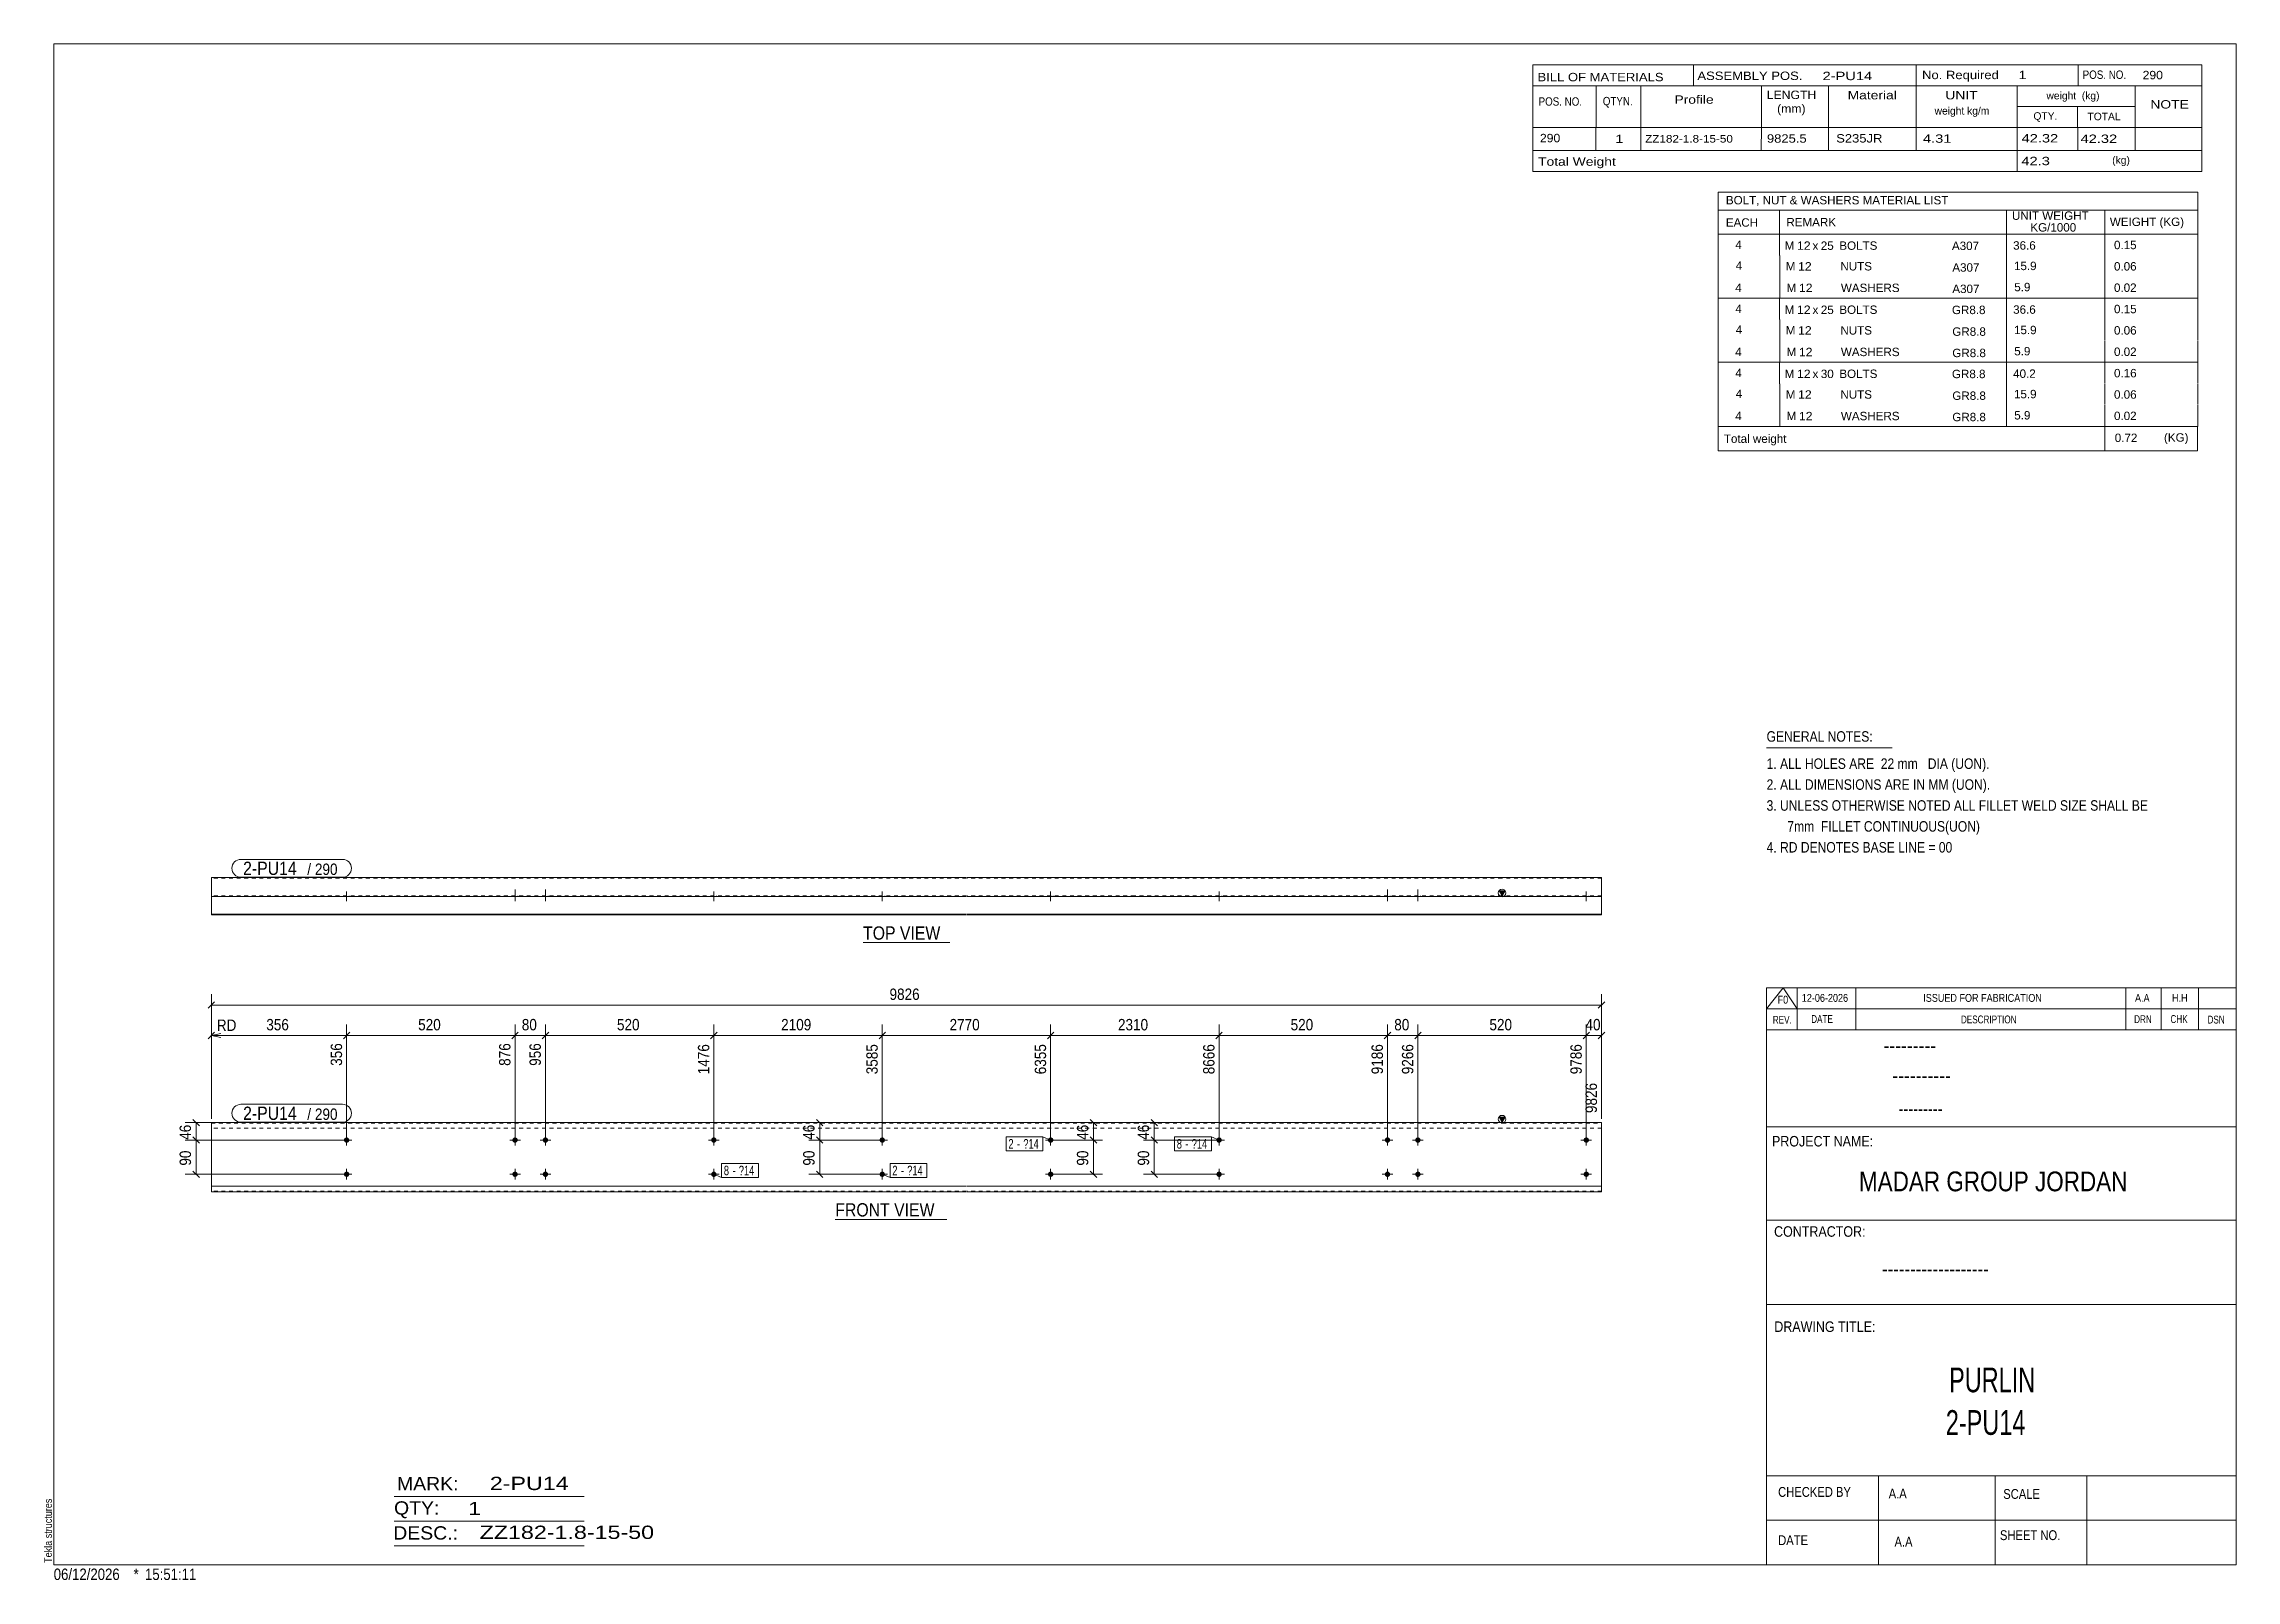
# Model space of a CAD drawing. Header units: millimetres. Extents: x 2 to 579, y 1 to 405.
import ezdxf

# ---------------------------------------------------------------- set-up
doc = ezdxf.new("R2010")
doc.units = ezdxf.units.MM
doc.linetypes.add('XKITLINE00', pattern=[0])
doc.linetypes.add('XKITLINE01', pattern=[4, 1, -1, 1, -1])
for name, color, linetype, lineweight in [('Bolt', 3, 'Continuous', 0), ('BoltMark', 7, 'Continuous', 0), ('Dimensions', 7, 'Continuous', 0), ('DrawingSheet', 5, 'Continuous', 0), ('OtherObjectType', 7, 'Continuous', 0), ('Part', 2, 'Continuous', 0), ('PartMark', 7, 'Continuous', 0)]:
    doc.layers.add(name, color=color, linetype=linetype, lineweight=lineweight)
doc.styles.add('@ARIAL_UNICODE_MS_BOLD', font='ARIAL.TTF')
doc.styles.add('ARIAL', font='ARIAL.TTF')
doc.styles.add('ARIAL_NARROW', font='ARIALN.TTF')
doc.styles.add('COMIC_SANS_MS_BOLD', font='COMICBD.TTF')
doc.styles.add('SWIS721_EX_BT', font='ARIAL.TTF')
doc.styles.add('SWISSE', font='ARIAL.TTF')

# ---------------------------------------------------------------- blocks, each defined once
blk = doc.blocks.new('*A1')
at = {"layer": 'Bolt'}
for points in [[(223.61, 116.67), (223.61, 116.63), (223.6, 116.6), (223.6, 116.56), (223.59, 116.53), (223.58, 116.5), (223.57, 116.46), (223.56, 116.43), (223.54, 116.4), (223.53, 116.37), (223.51, 116.34), (223.49, 116.31), (223.47, 116.28), (223.45, 116.26), (223.43, 116.23), (223.4, 116.2), (223.38, 116.18), (223.35, 116.16), (223.33, 116.14), (223.3, 116.12), (223.27, 116.1), (223.24, 116.08), (223.21, 116.07), (223.18, 116.05), (223.14, 116.04), (223.11, 116.03), (223.08, 116.02), (223.05, 116.01), (223.01, 116.01), (222.98, 116), (222.94, 116), (222.91, 116), (222.87, 116), (222.84, 116), (222.81, 116.01), (222.77, 116.01), (222.74, 116.02), (222.71, 116.03), (222.67, 116.04), (222.64, 116.05), (222.61, 116.07), (222.58, 116.08), (222.55, 116.1), (222.52, 116.12), (222.49, 116.14), (222.47, 116.16), (222.44, 116.18), (222.41, 116.2), (222.39, 116.23), (222.37, 116.26), (222.35, 116.28), (222.33, 116.31), (222.31, 116.34), (222.29, 116.37), (222.28, 116.4), (222.26, 116.43), (222.25, 116.46), (222.24, 116.5), (222.23, 116.53), (222.22, 116.56), (222.22, 116.6), (222.21, 116.63), (222.21, 116.67), (222.21, 116.7), (222.21, 116.73), (222.21, 116.77), (222.22, 116.8), (222.22, 116.84), (222.23, 116.87), (222.24, 116.9), (222.25, 116.94), (222.26, 116.97), (222.28, 117), (222.29, 117.03), (222.31, 117.06), (222.33, 117.09), (222.35, 117.12), (222.37, 117.14), (222.39, 117.17), (222.41, 117.19), (222.44, 117.22), (222.47, 117.24), (222.49, 117.26), (222.52, 117.28), (222.55, 117.3), (222.58, 117.32), (222.61, 117.33), (222.64, 117.35), (222.67, 117.36), (222.71, 117.37), (222.74, 117.38), (222.77, 117.39), (222.81, 117.39), (222.84, 117.4), (222.87, 117.4), (222.91, 117.4), (222.94, 117.4), (222.98, 117.4), (223.01, 117.39), (223.05, 117.39), (223.08, 117.38), (223.11, 117.37), (223.14, 117.36), (223.18, 117.35), (223.21, 117.33), (223.24, 117.32), (223.27, 117.3), (223.3, 117.28), (223.33, 117.26), (223.35, 117.24), (223.38, 117.22), (223.4, 117.19), (223.43, 117.17), (223.45, 117.14), (223.47, 117.12), (223.49, 117.09), (223.51, 117.06), (223.53, 117.03), (223.54, 117), (223.56, 116.97), (223.57, 116.94), (223.58, 116.9), (223.59, 116.87), (223.6, 116.84), (223.6, 116.8), (223.61, 116.77), (223.61, 116.73), (223.61, 116.7)], [(223.61, 107.67), (223.61, 107.63), (223.6, 107.6), (223.6, 107.56), (223.59, 107.53), (223.58, 107.5), (223.57, 107.46), (223.56, 107.43), (223.54, 107.4), (223.53, 107.37), (223.51, 107.34), (223.49, 107.31), (223.47, 107.28), (223.45, 107.26), (223.43, 107.23), (223.4, 107.2), (223.38, 107.18), (223.35, 107.16), (223.33, 107.14), (223.3, 107.12), (223.27, 107.1), (223.24, 107.08), (223.21, 107.07), (223.18, 107.05), (223.14, 107.04), (223.11, 107.03), (223.08, 107.02), (223.05, 107.01), (223.01, 107.01), (222.98, 107), (222.94, 107), (222.91, 107), (222.87, 107), (222.84, 107), (222.81, 107.01), (222.77, 107.01), (222.74, 107.02), (222.71, 107.03), (222.67, 107.04), (222.64, 107.05), (222.61, 107.07), (222.58, 107.08), (222.55, 107.1), (222.52, 107.12), (222.49, 107.14), (222.47, 107.16), (222.44, 107.18), (222.41, 107.2), (222.39, 107.23), (222.37, 107.26), (222.35, 107.28), (222.33, 107.31), (222.31, 107.34), (222.29, 107.37), (222.28, 107.4), (222.26, 107.43), (222.25, 107.46), (222.24, 107.5), (222.23, 107.53), (222.22, 107.56), (222.22, 107.6), (222.21, 107.63), (222.21, 107.67), (222.21, 107.7), (222.21, 107.73), (222.21, 107.77), (222.22, 107.8), (222.22, 107.84), (222.23, 107.87), (222.24, 107.9), (222.25, 107.94), (222.26, 107.97), (222.28, 108), (222.29, 108.03), (222.31, 108.06), (222.33, 108.09), (222.35, 108.12), (222.37, 108.14), (222.39, 108.17), (222.41, 108.19), (222.44, 108.22), (222.47, 108.24), (222.49, 108.26), (222.52, 108.28), (222.55, 108.3), (222.58, 108.32), (222.61, 108.33), (222.64, 108.35), (222.67, 108.36), (222.71, 108.37), (222.74, 108.38), (222.77, 108.39), (222.81, 108.39), (222.84, 108.4), (222.87, 108.4), (222.91, 108.4), (222.94, 108.4), (222.98, 108.4), (223.01, 108.39), (223.05, 108.39), (223.08, 108.38), (223.11, 108.37), (223.14, 108.36), (223.18, 108.35), (223.21, 108.33), (223.24, 108.32), (223.27, 108.3), (223.3, 108.28), (223.33, 108.26), (223.35, 108.24), (223.38, 108.22), (223.4, 108.19), (223.43, 108.17), (223.45, 108.14), (223.47, 108.12), (223.49, 108.09), (223.51, 108.06), (223.53, 108.03), (223.54, 108), (223.56, 107.97), (223.57, 107.94), (223.58, 107.9), (223.59, 107.87), (223.6, 107.84), (223.6, 107.8), (223.61, 107.77), (223.61, 107.73), (223.61, 107.7)]]:
    blk.add_hatch(color=3, dxfattribs=at).paths.add_polyline_path(points, flags=17)
at = {"layer": 'Bolt', "color": 3, "linetype": 'XKITLINE00', "lineweight": 0}
for p, q in [((221.51, 116.7), (224.31, 116.7)), ((222.91, 118.1), (222.91, 115.3)), ((221.51, 107.7), (224.31, 107.7)), ((222.91, 109.1), (222.91, 106.3))]:
    blk.add_line(p, q, dxfattribs=at)
blk = doc.blocks.new('*A2')
at = {"layer": 'Bolt'}
for points in [[(267.9, 116.67), (267.9, 116.63), (267.9, 116.6), (267.89, 116.56), (267.88, 116.53), (267.87, 116.5), (267.86, 116.46), (267.85, 116.43), (267.84, 116.4), (267.82, 116.37), (267.8, 116.34), (267.79, 116.31), (267.77, 116.28), (267.74, 116.26), (267.72, 116.23), (267.7, 116.2), (267.67, 116.18), (267.65, 116.16), (267.62, 116.14), (267.59, 116.12), (267.56, 116.1), (267.53, 116.08), (267.5, 116.07), (267.47, 116.05), (267.44, 116.04), (267.41, 116.03), (267.37, 116.02), (267.34, 116.01), (267.31, 116.01), (267.27, 116), (267.24, 116), (267.2, 116), (267.17, 116), (267.13, 116), (267.1, 116.01), (267.07, 116.01), (267.03, 116.02), (267, 116.03), (266.97, 116.04), (266.94, 116.05), (266.9, 116.07), (266.87, 116.08), (266.84, 116.1), (266.81, 116.12), (266.79, 116.14), (266.76, 116.16), (266.73, 116.18), (266.71, 116.2), (266.68, 116.23), (266.66, 116.26), (266.64, 116.28), (266.62, 116.31), (266.6, 116.34), (266.59, 116.37), (266.57, 116.4), (266.56, 116.43), (266.54, 116.46), (266.53, 116.5), (266.52, 116.53), (266.52, 116.56), (266.51, 116.6), (266.51, 116.63), (266.5, 116.67), (266.5, 116.7), (266.5, 116.73), (266.51, 116.77), (266.51, 116.8), (266.52, 116.84), (266.52, 116.87), (266.53, 116.9), (266.54, 116.94), (266.56, 116.97), (266.57, 117), (266.59, 117.03), (266.6, 117.06), (266.62, 117.09), (266.64, 117.12), (266.66, 117.14), (266.68, 117.17), (266.71, 117.19), (266.73, 117.22), (266.76, 117.24), (266.79, 117.26), (266.81, 117.28), (266.84, 117.3), (266.87, 117.32), (266.9, 117.33), (266.94, 117.35), (266.97, 117.36), (267, 117.37), (267.03, 117.38), (267.07, 117.39), (267.1, 117.39), (267.13, 117.4), (267.17, 117.4), (267.2, 117.4), (267.24, 117.4), (267.27, 117.4), (267.31, 117.39), (267.34, 117.39), (267.37, 117.38), (267.41, 117.37), (267.44, 117.36), (267.47, 117.35), (267.5, 117.33), (267.53, 117.32), (267.56, 117.3), (267.59, 117.28), (267.62, 117.26), (267.65, 117.24), (267.67, 117.22), (267.7, 117.19), (267.72, 117.17), (267.74, 117.14), (267.77, 117.12), (267.79, 117.09), (267.8, 117.06), (267.82, 117.03), (267.84, 117), (267.85, 116.97), (267.86, 116.94), (267.87, 116.9), (267.88, 116.87), (267.89, 116.84), (267.9, 116.8), (267.9, 116.77), (267.9, 116.73), (267.9, 116.7)], [(267.9, 107.67), (267.9, 107.63), (267.9, 107.6), (267.89, 107.56), (267.88, 107.53), (267.87, 107.5), (267.86, 107.46), (267.85, 107.43), (267.84, 107.4), (267.82, 107.37), (267.8, 107.34), (267.79, 107.31), (267.77, 107.28), (267.74, 107.26), (267.72, 107.23), (267.7, 107.2), (267.67, 107.18), (267.65, 107.16), (267.62, 107.14), (267.59, 107.12), (267.56, 107.1), (267.53, 107.08), (267.5, 107.07), (267.47, 107.05), (267.44, 107.04), (267.41, 107.03), (267.37, 107.02), (267.34, 107.01), (267.31, 107.01), (267.27, 107), (267.24, 107), (267.2, 107), (267.17, 107), (267.13, 107), (267.1, 107.01), (267.07, 107.01), (267.03, 107.02), (267, 107.03), (266.97, 107.04), (266.94, 107.05), (266.9, 107.07), (266.87, 107.08), (266.84, 107.1), (266.81, 107.12), (266.79, 107.14), (266.76, 107.16), (266.73, 107.18), (266.71, 107.2), (266.68, 107.23), (266.66, 107.26), (266.64, 107.28), (266.62, 107.31), (266.6, 107.34), (266.59, 107.37), (266.57, 107.4), (266.56, 107.43), (266.54, 107.46), (266.53, 107.5), (266.52, 107.53), (266.52, 107.56), (266.51, 107.6), (266.51, 107.63), (266.5, 107.67), (266.5, 107.7), (266.5, 107.73), (266.51, 107.77), (266.51, 107.8), (266.52, 107.84), (266.52, 107.87), (266.53, 107.9), (266.54, 107.94), (266.56, 107.97), (266.57, 108), (266.59, 108.03), (266.6, 108.06), (266.62, 108.09), (266.64, 108.12), (266.66, 108.14), (266.68, 108.17), (266.71, 108.19), (266.73, 108.22), (266.76, 108.24), (266.79, 108.26), (266.81, 108.28), (266.84, 108.3), (266.87, 108.32), (266.9, 108.33), (266.94, 108.35), (266.97, 108.36), (267, 108.37), (267.03, 108.38), (267.07, 108.39), (267.1, 108.39), (267.13, 108.4), (267.17, 108.4), (267.2, 108.4), (267.24, 108.4), (267.27, 108.4), (267.31, 108.39), (267.34, 108.39), (267.37, 108.38), (267.41, 108.37), (267.44, 108.36), (267.47, 108.35), (267.5, 108.33), (267.53, 108.32), (267.56, 108.3), (267.59, 108.28), (267.62, 108.26), (267.65, 108.24), (267.67, 108.22), (267.7, 108.19), (267.72, 108.17), (267.74, 108.14), (267.77, 108.12), (267.79, 108.09), (267.8, 108.06), (267.82, 108.03), (267.84, 108), (267.85, 107.97), (267.86, 107.94), (267.87, 107.9), (267.88, 107.87), (267.89, 107.84), (267.9, 107.8), (267.9, 107.77), (267.9, 107.73), (267.9, 107.7)]]:
    blk.add_hatch(color=3, dxfattribs=at).paths.add_polyline_path(points, flags=17)
at = {"layer": 'Bolt', "color": 3, "linetype": 'XKITLINE00', "lineweight": 0}
for p, q in [((265.8, 116.7), (268.6, 116.7)), ((267.2, 118.1), (267.2, 115.3)), ((265.8, 107.7), (268.6, 107.7)), ((267.2, 109.1), (267.2, 106.3))]:
    blk.add_line(p, q, dxfattribs=at)
blk = doc.blocks.new('*A3')
at = {"layer": 'Bolt'}
for points in [[(127.02, 116.67), (127.02, 116.63), (127.01, 116.6), (127.01, 116.56), (127, 116.53), (126.99, 116.5), (126.98, 116.46), (126.97, 116.43), (126.95, 116.4), (126.94, 116.37), (126.92, 116.34), (126.9, 116.31), (126.88, 116.28), (126.86, 116.26), (126.84, 116.23), (126.82, 116.2), (126.79, 116.18), (126.77, 116.16), (126.74, 116.14), (126.71, 116.12), (126.68, 116.1), (126.65, 116.08), (126.62, 116.07), (126.59, 116.05), (126.56, 116.04), (126.52, 116.03), (126.49, 116.02), (126.46, 116.01), (126.42, 116.01), (126.39, 116), (126.36, 116), (126.32, 116), (126.29, 116), (126.25, 116), (126.22, 116.01), (126.18, 116.01), (126.15, 116.02), (126.12, 116.03), (126.09, 116.04), (126.05, 116.05), (126.02, 116.07), (125.99, 116.08), (125.96, 116.1), (125.93, 116.12), (125.9, 116.14), (125.88, 116.16), (125.85, 116.18), (125.83, 116.2), (125.8, 116.23), (125.78, 116.26), (125.76, 116.28), (125.74, 116.31), (125.72, 116.34), (125.7, 116.37), (125.69, 116.4), (125.67, 116.43), (125.66, 116.46), (125.65, 116.5), (125.64, 116.53), (125.63, 116.56), (125.63, 116.6), (125.62, 116.63), (125.62, 116.67), (125.62, 116.7), (125.62, 116.73), (125.62, 116.77), (125.63, 116.8), (125.63, 116.84), (125.64, 116.87), (125.65, 116.9), (125.66, 116.94), (125.67, 116.97), (125.69, 117), (125.7, 117.03), (125.72, 117.06), (125.74, 117.09), (125.76, 117.12), (125.78, 117.14), (125.8, 117.17), (125.83, 117.19), (125.85, 117.22), (125.88, 117.24), (125.9, 117.26), (125.93, 117.28), (125.96, 117.3), (125.99, 117.32), (126.02, 117.33), (126.05, 117.35), (126.09, 117.36), (126.12, 117.37), (126.15, 117.38), (126.18, 117.39), (126.22, 117.39), (126.25, 117.4), (126.29, 117.4), (126.32, 117.4), (126.36, 117.4), (126.39, 117.4), (126.42, 117.39), (126.46, 117.39), (126.49, 117.38), (126.52, 117.37), (126.56, 117.36), (126.59, 117.35), (126.62, 117.33), (126.65, 117.32), (126.68, 117.3), (126.71, 117.28), (126.74, 117.26), (126.77, 117.24), (126.79, 117.22), (126.82, 117.19), (126.84, 117.17), (126.86, 117.14), (126.88, 117.12), (126.9, 117.09), (126.92, 117.06), (126.94, 117.03), (126.95, 117), (126.97, 116.97), (126.98, 116.94), (126.99, 116.9), (127, 116.87), (127.01, 116.84), (127.01, 116.8), (127.02, 116.77), (127.02, 116.73), (127.02, 116.7)], [(135.02, 116.67), (135.02, 116.63), (135.01, 116.6), (135.01, 116.56), (135, 116.53), (134.99, 116.5), (134.98, 116.46), (134.97, 116.43), (134.95, 116.4), (134.94, 116.37), (134.92, 116.34), (134.9, 116.31), (134.88, 116.28), (134.86, 116.26), (134.84, 116.23), (134.82, 116.2), (134.79, 116.18), (134.77, 116.16), (134.74, 116.14), (134.71, 116.12), (134.68, 116.1), (134.65, 116.08), (134.62, 116.07), (134.59, 116.05), (134.56, 116.04), (134.52, 116.03), (134.49, 116.02), (134.46, 116.01), (134.42, 116.01), (134.39, 116), (134.36, 116), (134.32, 116), (134.29, 116), (134.25, 116), (134.22, 116.01), (134.18, 116.01), (134.15, 116.02), (134.12, 116.03), (134.09, 116.04), (134.05, 116.05), (134.02, 116.07), (133.99, 116.08), (133.96, 116.1), (133.93, 116.12), (133.9, 116.14), (133.88, 116.16), (133.85, 116.18), (133.83, 116.2), (133.8, 116.23), (133.78, 116.26), (133.76, 116.28), (133.74, 116.31), (133.72, 116.34), (133.7, 116.37), (133.69, 116.4), (133.67, 116.43), (133.66, 116.46), (133.65, 116.5), (133.64, 116.53), (133.63, 116.56), (133.63, 116.6), (133.62, 116.63), (133.62, 116.67), (133.62, 116.7), (133.62, 116.73), (133.62, 116.77), (133.63, 116.8), (133.63, 116.84), (133.64, 116.87), (133.65, 116.9), (133.66, 116.94), (133.67, 116.97), (133.69, 117), (133.7, 117.03), (133.72, 117.06), (133.74, 117.09), (133.76, 117.12), (133.78, 117.14), (133.8, 117.17), (133.83, 117.19), (133.85, 117.22), (133.88, 117.24), (133.9, 117.26), (133.93, 117.28), (133.96, 117.3), (133.99, 117.32), (134.02, 117.33), (134.05, 117.35), (134.09, 117.36), (134.12, 117.37), (134.15, 117.38), (134.18, 117.39), (134.22, 117.39), (134.25, 117.4), (134.29, 117.4), (134.32, 117.4), (134.36, 117.4), (134.39, 117.4), (134.42, 117.39), (134.46, 117.39), (134.49, 117.38), (134.52, 117.37), (134.56, 117.36), (134.59, 117.35), (134.62, 117.33), (134.65, 117.32), (134.68, 117.3), (134.71, 117.28), (134.74, 117.26), (134.77, 117.24), (134.79, 117.22), (134.82, 117.19), (134.84, 117.17), (134.86, 117.14), (134.88, 117.12), (134.9, 117.09), (134.92, 117.06), (134.94, 117.03), (134.95, 117), (134.97, 116.97), (134.98, 116.94), (134.99, 116.9), (135, 116.87), (135.01, 116.84), (135.01, 116.8), (135.02, 116.77), (135.02, 116.73), (135.02, 116.7)], [(127.02, 107.67), (127.02, 107.63), (127.01, 107.6), (127.01, 107.56), (127, 107.53), (126.99, 107.5), (126.98, 107.46), (126.97, 107.43), (126.95, 107.4), (126.94, 107.37), (126.92, 107.34), (126.9, 107.31), (126.88, 107.28), (126.86, 107.26), (126.84, 107.23), (126.82, 107.2), (126.79, 107.18), (126.77, 107.16), (126.74, 107.14), (126.71, 107.12), (126.68, 107.1), (126.65, 107.08), (126.62, 107.07), (126.59, 107.05), (126.56, 107.04), (126.52, 107.03), (126.49, 107.02), (126.46, 107.01), (126.42, 107.01), (126.39, 107), (126.36, 107), (126.32, 107), (126.29, 107), (126.25, 107), (126.22, 107.01), (126.18, 107.01), (126.15, 107.02), (126.12, 107.03), (126.09, 107.04), (126.05, 107.05), (126.02, 107.07), (125.99, 107.08), (125.96, 107.1), (125.93, 107.12), (125.9, 107.14), (125.88, 107.16), (125.85, 107.18), (125.83, 107.2), (125.8, 107.23), (125.78, 107.26), (125.76, 107.28), (125.74, 107.31), (125.72, 107.34), (125.7, 107.37), (125.69, 107.4), (125.67, 107.43), (125.66, 107.46), (125.65, 107.5), (125.64, 107.53), (125.63, 107.56), (125.63, 107.6), (125.62, 107.63), (125.62, 107.67), (125.62, 107.7), (125.62, 107.73), (125.62, 107.77), (125.63, 107.8), (125.63, 107.84), (125.64, 107.87), (125.65, 107.9), (125.66, 107.94), (125.67, 107.97), (125.69, 108), (125.7, 108.03), (125.72, 108.06), (125.74, 108.09), (125.76, 108.12), (125.78, 108.14), (125.8, 108.17), (125.83, 108.19), (125.85, 108.22), (125.88, 108.24), (125.9, 108.26), (125.93, 108.28), (125.96, 108.3), (125.99, 108.32), (126.02, 108.33), (126.05, 108.35), (126.09, 108.36), (126.12, 108.37), (126.15, 108.38), (126.18, 108.39), (126.22, 108.39), (126.25, 108.4), (126.29, 108.4), (126.32, 108.4), (126.36, 108.4), (126.39, 108.4), (126.42, 108.39), (126.46, 108.39), (126.49, 108.38), (126.52, 108.37), (126.56, 108.36), (126.59, 108.35), (126.62, 108.33), (126.65, 108.32), (126.68, 108.3), (126.71, 108.28), (126.74, 108.26), (126.77, 108.24), (126.79, 108.22), (126.82, 108.19), (126.84, 108.17), (126.86, 108.14), (126.88, 108.12), (126.9, 108.09), (126.92, 108.06), (126.94, 108.03), (126.95, 108), (126.97, 107.97), (126.98, 107.94), (126.99, 107.9), (127, 107.87), (127.01, 107.84), (127.01, 107.8), (127.02, 107.77), (127.02, 107.73), (127.02, 107.7)], [(135.02, 107.67), (135.02, 107.63), (135.01, 107.6), (135.01, 107.56), (135, 107.53), (134.99, 107.5), (134.98, 107.46), (134.97, 107.43), (134.95, 107.4), (134.94, 107.37), (134.92, 107.34), (134.9, 107.31), (134.88, 107.28), (134.86, 107.26), (134.84, 107.23), (134.82, 107.2), (134.79, 107.18), (134.77, 107.16), (134.74, 107.14), (134.71, 107.12), (134.68, 107.1), (134.65, 107.08), (134.62, 107.07), (134.59, 107.05), (134.56, 107.04), (134.52, 107.03), (134.49, 107.02), (134.46, 107.01), (134.42, 107.01), (134.39, 107), (134.36, 107), (134.32, 107), (134.29, 107), (134.25, 107), (134.22, 107.01), (134.18, 107.01), (134.15, 107.02), (134.12, 107.03), (134.09, 107.04), (134.05, 107.05), (134.02, 107.07), (133.99, 107.08), (133.96, 107.1), (133.93, 107.12), (133.9, 107.14), (133.88, 107.16), (133.85, 107.18), (133.83, 107.2), (133.8, 107.23), (133.78, 107.26), (133.76, 107.28), (133.74, 107.31), (133.72, 107.34), (133.7, 107.37), (133.69, 107.4), (133.67, 107.43), (133.66, 107.46), (133.65, 107.5), (133.64, 107.53), (133.63, 107.56), (133.63, 107.6), (133.62, 107.63), (133.62, 107.67), (133.62, 107.7), (133.62, 107.73), (133.62, 107.77), (133.63, 107.8), (133.63, 107.84), (133.64, 107.87), (133.65, 107.9), (133.66, 107.94), (133.67, 107.97), (133.69, 108), (133.7, 108.03), (133.72, 108.06), (133.74, 108.09), (133.76, 108.12), (133.78, 108.14), (133.8, 108.17), (133.83, 108.19), (133.85, 108.22), (133.88, 108.24), (133.9, 108.26), (133.93, 108.28), (133.96, 108.3), (133.99, 108.32), (134.02, 108.33), (134.05, 108.35), (134.09, 108.36), (134.12, 108.37), (134.15, 108.38), (134.18, 108.39), (134.22, 108.39), (134.25, 108.4), (134.29, 108.4), (134.32, 108.4), (134.36, 108.4), (134.39, 108.4), (134.42, 108.39), (134.46, 108.39), (134.49, 108.38), (134.52, 108.37), (134.56, 108.36), (134.59, 108.35), (134.62, 108.33), (134.65, 108.32), (134.68, 108.3), (134.71, 108.28), (134.74, 108.26), (134.77, 108.24), (134.79, 108.22), (134.82, 108.19), (134.84, 108.17), (134.86, 108.14), (134.88, 108.12), (134.9, 108.09), (134.92, 108.06), (134.94, 108.03), (134.95, 108), (134.97, 107.97), (134.98, 107.94), (134.99, 107.9), (135, 107.87), (135.01, 107.84), (135.01, 107.8), (135.02, 107.77), (135.02, 107.73), (135.02, 107.7)]]:
    blk.add_hatch(color=3, dxfattribs=at).paths.add_polyline_path(points, flags=17)
at = {"layer": 'Bolt', "color": 3, "linetype": 'XKITLINE00', "lineweight": 0}
for p, q in [((124.92, 116.7), (127.72, 116.7)), ((126.32, 118.1), (126.32, 115.3)), ((132.92, 116.7), (135.72, 116.7)), ((134.32, 118.1), (134.32, 115.3)), ((124.92, 107.7), (127.72, 107.7)), ((126.32, 109.1), (126.32, 106.3)), ((132.92, 107.7), (135.72, 107.7)), ((134.32, 109.1), (134.32, 106.3))]:
    blk.add_line(p, q, dxfattribs=at)
blk = doc.blocks.new('*A4')
at = {"layer": 'Bolt'}
for points in [[(356.49, 116.67), (356.49, 116.63), (356.48, 116.6), (356.48, 116.56), (356.47, 116.53), (356.46, 116.5), (356.45, 116.46), (356.44, 116.43), (356.42, 116.4), (356.41, 116.37), (356.39, 116.34), (356.37, 116.31), (356.35, 116.28), (356.33, 116.26), (356.31, 116.23), (356.29, 116.2), (356.26, 116.18), (356.23, 116.16), (356.21, 116.14), (356.18, 116.12), (356.15, 116.1), (356.12, 116.08), (356.09, 116.07), (356.06, 116.05), (356.03, 116.04), (355.99, 116.03), (355.96, 116.02), (355.93, 116.01), (355.89, 116.01), (355.86, 116), (355.83, 116), (355.79, 116), (355.76, 116), (355.72, 116), (355.69, 116.01), (355.65, 116.01), (355.62, 116.02), (355.59, 116.03), (355.56, 116.04), (355.52, 116.05), (355.49, 116.07), (355.46, 116.08), (355.43, 116.1), (355.4, 116.12), (355.37, 116.14), (355.35, 116.16), (355.32, 116.18), (355.3, 116.2), (355.27, 116.23), (355.25, 116.26), (355.23, 116.28), (355.21, 116.31), (355.19, 116.34), (355.17, 116.37), (355.16, 116.4), (355.14, 116.43), (355.13, 116.46), (355.12, 116.5), (355.11, 116.53), (355.1, 116.56), (355.1, 116.6), (355.09, 116.63), (355.09, 116.67), (355.09, 116.7), (355.09, 116.73), (355.09, 116.77), (355.1, 116.8), (355.1, 116.84), (355.11, 116.87), (355.12, 116.9), (355.13, 116.94), (355.14, 116.97), (355.16, 117), (355.17, 117.03), (355.19, 117.06), (355.21, 117.09), (355.23, 117.12), (355.25, 117.14), (355.27, 117.17), (355.3, 117.19), (355.32, 117.22), (355.35, 117.24), (355.37, 117.26), (355.4, 117.28), (355.43, 117.3), (355.46, 117.32), (355.49, 117.33), (355.52, 117.35), (355.56, 117.36), (355.59, 117.37), (355.62, 117.38), (355.65, 117.39), (355.69, 117.39), (355.72, 117.4), (355.76, 117.4), (355.79, 117.4), (355.83, 117.4), (355.86, 117.4), (355.89, 117.39), (355.93, 117.39), (355.96, 117.38), (355.99, 117.37), (356.03, 117.36), (356.06, 117.35), (356.09, 117.33), (356.12, 117.32), (356.15, 117.3), (356.18, 117.28), (356.21, 117.26), (356.23, 117.24), (356.26, 117.22), (356.29, 117.19), (356.31, 117.17), (356.33, 117.14), (356.35, 117.12), (356.37, 117.09), (356.39, 117.06), (356.41, 117.03), (356.42, 117), (356.44, 116.97), (356.45, 116.94), (356.46, 116.9), (356.47, 116.87), (356.48, 116.84), (356.48, 116.8), (356.49, 116.77), (356.49, 116.73), (356.49, 116.7)], [(364.49, 116.67), (364.49, 116.63), (364.48, 116.6), (364.48, 116.56), (364.47, 116.53), (364.46, 116.5), (364.45, 116.46), (364.44, 116.43), (364.42, 116.4), (364.41, 116.37), (364.39, 116.34), (364.37, 116.31), (364.35, 116.28), (364.33, 116.26), (364.31, 116.23), (364.29, 116.2), (364.26, 116.18), (364.23, 116.16), (364.21, 116.14), (364.18, 116.12), (364.15, 116.1), (364.12, 116.08), (364.09, 116.07), (364.06, 116.05), (364.03, 116.04), (363.99, 116.03), (363.96, 116.02), (363.93, 116.01), (363.89, 116.01), (363.86, 116), (363.83, 116), (363.79, 116), (363.76, 116), (363.72, 116), (363.69, 116.01), (363.65, 116.01), (363.62, 116.02), (363.59, 116.03), (363.56, 116.04), (363.52, 116.05), (363.49, 116.07), (363.46, 116.08), (363.43, 116.1), (363.4, 116.12), (363.37, 116.14), (363.35, 116.16), (363.32, 116.18), (363.3, 116.2), (363.27, 116.23), (363.25, 116.26), (363.23, 116.28), (363.21, 116.31), (363.19, 116.34), (363.17, 116.37), (363.16, 116.4), (363.14, 116.43), (363.13, 116.46), (363.12, 116.5), (363.11, 116.53), (363.1, 116.56), (363.1, 116.6), (363.09, 116.63), (363.09, 116.67), (363.09, 116.7), (363.09, 116.73), (363.09, 116.77), (363.1, 116.8), (363.1, 116.84), (363.11, 116.87), (363.12, 116.9), (363.13, 116.94), (363.14, 116.97), (363.16, 117), (363.17, 117.03), (363.19, 117.06), (363.21, 117.09), (363.23, 117.12), (363.25, 117.14), (363.27, 117.17), (363.3, 117.19), (363.32, 117.22), (363.35, 117.24), (363.37, 117.26), (363.4, 117.28), (363.43, 117.3), (363.46, 117.32), (363.49, 117.33), (363.52, 117.35), (363.56, 117.36), (363.59, 117.37), (363.62, 117.38), (363.65, 117.39), (363.69, 117.39), (363.72, 117.4), (363.76, 117.4), (363.79, 117.4), (363.83, 117.4), (363.86, 117.4), (363.89, 117.39), (363.93, 117.39), (363.96, 117.38), (363.99, 117.37), (364.03, 117.36), (364.06, 117.35), (364.09, 117.33), (364.12, 117.32), (364.15, 117.3), (364.18, 117.28), (364.21, 117.26), (364.23, 117.24), (364.26, 117.22), (364.29, 117.19), (364.31, 117.17), (364.33, 117.14), (364.35, 117.12), (364.37, 117.09), (364.39, 117.06), (364.41, 117.03), (364.42, 117), (364.44, 116.97), (364.45, 116.94), (364.46, 116.9), (364.47, 116.87), (364.48, 116.84), (364.48, 116.8), (364.49, 116.77), (364.49, 116.73), (364.49, 116.7)], [(356.49, 107.67), (356.49, 107.63), (356.48, 107.6), (356.48, 107.56), (356.47, 107.53), (356.46, 107.5), (356.45, 107.46), (356.44, 107.43), (356.42, 107.4), (356.41, 107.37), (356.39, 107.34), (356.37, 107.31), (356.35, 107.28), (356.33, 107.26), (356.31, 107.23), (356.29, 107.2), (356.26, 107.18), (356.23, 107.16), (356.21, 107.14), (356.18, 107.12), (356.15, 107.1), (356.12, 107.08), (356.09, 107.07), (356.06, 107.05), (356.03, 107.04), (355.99, 107.03), (355.96, 107.02), (355.93, 107.01), (355.89, 107.01), (355.86, 107), (355.83, 107), (355.79, 107), (355.76, 107), (355.72, 107), (355.69, 107.01), (355.65, 107.01), (355.62, 107.02), (355.59, 107.03), (355.56, 107.04), (355.52, 107.05), (355.49, 107.07), (355.46, 107.08), (355.43, 107.1), (355.4, 107.12), (355.37, 107.14), (355.35, 107.16), (355.32, 107.18), (355.3, 107.2), (355.27, 107.23), (355.25, 107.26), (355.23, 107.28), (355.21, 107.31), (355.19, 107.34), (355.17, 107.37), (355.16, 107.4), (355.14, 107.43), (355.13, 107.46), (355.12, 107.5), (355.11, 107.53), (355.1, 107.56), (355.1, 107.6), (355.09, 107.63), (355.09, 107.67), (355.09, 107.7), (355.09, 107.73), (355.09, 107.77), (355.1, 107.8), (355.1, 107.84), (355.11, 107.87), (355.12, 107.9), (355.13, 107.94), (355.14, 107.97), (355.16, 108), (355.17, 108.03), (355.19, 108.06), (355.21, 108.09), (355.23, 108.12), (355.25, 108.14), (355.27, 108.17), (355.3, 108.19), (355.32, 108.22), (355.35, 108.24), (355.37, 108.26), (355.4, 108.28), (355.43, 108.3), (355.46, 108.32), (355.49, 108.33), (355.52, 108.35), (355.56, 108.36), (355.59, 108.37), (355.62, 108.38), (355.65, 108.39), (355.69, 108.39), (355.72, 108.4), (355.76, 108.4), (355.79, 108.4), (355.83, 108.4), (355.86, 108.4), (355.89, 108.39), (355.93, 108.39), (355.96, 108.38), (355.99, 108.37), (356.03, 108.36), (356.06, 108.35), (356.09, 108.33), (356.12, 108.32), (356.15, 108.3), (356.18, 108.28), (356.21, 108.26), (356.23, 108.24), (356.26, 108.22), (356.29, 108.19), (356.31, 108.17), (356.33, 108.14), (356.35, 108.12), (356.37, 108.09), (356.39, 108.06), (356.41, 108.03), (356.42, 108), (356.44, 107.97), (356.45, 107.94), (356.46, 107.9), (356.47, 107.87), (356.48, 107.84), (356.48, 107.8), (356.49, 107.77), (356.49, 107.73), (356.49, 107.7)], [(364.49, 107.67), (364.49, 107.63), (364.48, 107.6), (364.48, 107.56), (364.47, 107.53), (364.46, 107.5), (364.45, 107.46), (364.44, 107.43), (364.42, 107.4), (364.41, 107.37), (364.39, 107.34), (364.37, 107.31), (364.35, 107.28), (364.33, 107.26), (364.31, 107.23), (364.29, 107.2), (364.26, 107.18), (364.23, 107.16), (364.21, 107.14), (364.18, 107.12), (364.15, 107.1), (364.12, 107.08), (364.09, 107.07), (364.06, 107.05), (364.03, 107.04), (363.99, 107.03), (363.96, 107.02), (363.93, 107.01), (363.89, 107.01), (363.86, 107), (363.83, 107), (363.79, 107), (363.76, 107), (363.72, 107), (363.69, 107.01), (363.65, 107.01), (363.62, 107.02), (363.59, 107.03), (363.56, 107.04), (363.52, 107.05), (363.49, 107.07), (363.46, 107.08), (363.43, 107.1), (363.4, 107.12), (363.37, 107.14), (363.35, 107.16), (363.32, 107.18), (363.3, 107.2), (363.27, 107.23), (363.25, 107.26), (363.23, 107.28), (363.21, 107.31), (363.19, 107.34), (363.17, 107.37), (363.16, 107.4), (363.14, 107.43), (363.13, 107.46), (363.12, 107.5), (363.11, 107.53), (363.1, 107.56), (363.1, 107.6), (363.09, 107.63), (363.09, 107.67), (363.09, 107.7), (363.09, 107.73), (363.09, 107.77), (363.1, 107.8), (363.1, 107.84), (363.11, 107.87), (363.12, 107.9), (363.13, 107.94), (363.14, 107.97), (363.16, 108), (363.17, 108.03), (363.19, 108.06), (363.21, 108.09), (363.23, 108.12), (363.25, 108.14), (363.27, 108.17), (363.3, 108.19), (363.32, 108.22), (363.35, 108.24), (363.37, 108.26), (363.4, 108.28), (363.43, 108.3), (363.46, 108.32), (363.49, 108.33), (363.52, 108.35), (363.56, 108.36), (363.59, 108.37), (363.62, 108.38), (363.65, 108.39), (363.69, 108.39), (363.72, 108.4), (363.76, 108.4), (363.79, 108.4), (363.83, 108.4), (363.86, 108.4), (363.89, 108.39), (363.93, 108.39), (363.96, 108.38), (363.99, 108.37), (364.03, 108.36), (364.06, 108.35), (364.09, 108.33), (364.12, 108.32), (364.15, 108.3), (364.18, 108.28), (364.21, 108.26), (364.23, 108.24), (364.26, 108.22), (364.29, 108.19), (364.31, 108.17), (364.33, 108.14), (364.35, 108.12), (364.37, 108.09), (364.39, 108.06), (364.41, 108.03), (364.42, 108), (364.44, 107.97), (364.45, 107.94), (364.46, 107.9), (364.47, 107.87), (364.48, 107.84), (364.48, 107.8), (364.49, 107.77), (364.49, 107.73), (364.49, 107.7)]]:
    blk.add_hatch(color=3, dxfattribs=at).paths.add_polyline_path(points, flags=17)
at = {"layer": 'Bolt', "color": 3, "linetype": 'XKITLINE00', "lineweight": 0}
for p, q in [((354.39, 116.7), (357.19, 116.7)), ((355.79, 118.1), (355.79, 115.3)), ((362.39, 116.7), (365.19, 116.7)), ((363.79, 118.1), (363.79, 115.3)), ((354.39, 107.7), (357.19, 107.7)), ((355.79, 109.1), (355.79, 106.3)), ((362.39, 107.7), (365.19, 107.7)), ((363.79, 109.1), (363.79, 106.3))]:
    blk.add_line(p, q, dxfattribs=at)
blk = doc.blocks.new('*A5')
at = {"layer": 'Bolt'}
for points in [[(82.73, 116.67), (82.72, 116.63), (82.72, 116.6), (82.71, 116.56), (82.71, 116.53), (82.7, 116.5), (82.69, 116.46), (82.67, 116.43), (82.66, 116.4), (82.64, 116.37), (82.63, 116.34), (82.61, 116.31), (82.59, 116.28), (82.57, 116.26), (82.55, 116.23), (82.52, 116.2), (82.5, 116.18), (82.47, 116.16), (82.44, 116.14), (82.42, 116.12), (82.39, 116.1), (82.36, 116.08), (82.33, 116.07), (82.3, 116.05), (82.26, 116.04), (82.23, 116.03), (82.2, 116.02), (82.16, 116.01), (82.13, 116.01), (82.1, 116), (82.06, 116), (82.03, 116), (81.99, 116), (81.96, 116), (81.92, 116.01), (81.89, 116.01), (81.86, 116.02), (81.82, 116.03), (81.79, 116.04), (81.76, 116.05), (81.73, 116.07), (81.7, 116.08), (81.67, 116.1), (81.64, 116.12), (81.61, 116.14), (81.58, 116.16), (81.56, 116.18), (81.53, 116.2), (81.51, 116.23), (81.49, 116.26), (81.47, 116.28), (81.45, 116.31), (81.43, 116.34), (81.41, 116.37), (81.39, 116.4), (81.38, 116.43), (81.37, 116.46), (81.36, 116.5), (81.35, 116.53), (81.34, 116.56), (81.33, 116.6), (81.33, 116.63), (81.33, 116.67), (81.33, 116.7), (81.33, 116.73), (81.33, 116.77), (81.33, 116.8), (81.34, 116.84), (81.35, 116.87), (81.36, 116.9), (81.37, 116.94), (81.38, 116.97), (81.39, 117), (81.41, 117.03), (81.43, 117.06), (81.45, 117.09), (81.47, 117.12), (81.49, 117.14), (81.51, 117.17), (81.53, 117.19), (81.56, 117.22), (81.58, 117.24), (81.61, 117.26), (81.64, 117.28), (81.67, 117.3), (81.7, 117.32), (81.73, 117.33), (81.76, 117.35), (81.79, 117.36), (81.82, 117.37), (81.86, 117.38), (81.89, 117.39), (81.92, 117.39), (81.96, 117.4), (81.99, 117.4), (82.03, 117.4), (82.06, 117.4), (82.1, 117.4), (82.13, 117.39), (82.16, 117.39), (82.2, 117.38), (82.23, 117.37), (82.26, 117.36), (82.3, 117.35), (82.33, 117.33), (82.36, 117.32), (82.39, 117.3), (82.42, 117.28), (82.44, 117.26), (82.47, 117.24), (82.5, 117.22), (82.52, 117.19), (82.55, 117.17), (82.57, 117.14), (82.59, 117.12), (82.61, 117.09), (82.63, 117.06), (82.64, 117.03), (82.66, 117), (82.67, 116.97), (82.69, 116.94), (82.7, 116.9), (82.71, 116.87), (82.71, 116.84), (82.72, 116.8), (82.72, 116.77), (82.73, 116.73), (82.73, 116.7)], [(179.31, 116.67), (179.31, 116.63), (179.31, 116.6), (179.3, 116.56), (179.29, 116.53), (179.29, 116.5), (179.27, 116.46), (179.26, 116.43), (179.25, 116.4), (179.23, 116.37), (179.22, 116.34), (179.2, 116.31), (179.18, 116.28), (179.16, 116.26), (179.13, 116.23), (179.11, 116.2), (179.09, 116.18), (179.06, 116.16), (179.03, 116.14), (179, 116.12), (178.98, 116.1), (178.95, 116.08), (178.91, 116.07), (178.88, 116.05), (178.85, 116.04), (178.82, 116.03), (178.79, 116.02), (178.75, 116.01), (178.72, 116.01), (178.68, 116), (178.65, 116), (178.62, 116), (178.58, 116), (178.55, 116), (178.51, 116.01), (178.48, 116.01), (178.45, 116.02), (178.41, 116.03), (178.38, 116.04), (178.35, 116.05), (178.32, 116.07), (178.29, 116.08), (178.26, 116.1), (178.23, 116.12), (178.2, 116.14), (178.17, 116.16), (178.15, 116.18), (178.12, 116.2), (178.1, 116.23), (178.07, 116.26), (178.05, 116.28), (178.03, 116.31), (178.01, 116.34), (178, 116.37), (177.98, 116.4), (177.97, 116.43), (177.96, 116.46), (177.95, 116.5), (177.94, 116.53), (177.93, 116.56), (177.92, 116.6), (177.92, 116.63), (177.92, 116.67), (177.92, 116.7), (177.92, 116.73), (177.92, 116.77), (177.92, 116.8), (177.93, 116.84), (177.94, 116.87), (177.95, 116.9), (177.96, 116.94), (177.97, 116.97), (177.98, 117), (178, 117.03), (178.01, 117.06), (178.03, 117.09), (178.05, 117.12), (178.07, 117.14), (178.1, 117.17), (178.12, 117.19), (178.15, 117.22), (178.17, 117.24), (178.2, 117.26), (178.23, 117.28), (178.26, 117.3), (178.29, 117.32), (178.32, 117.33), (178.35, 117.35), (178.38, 117.36), (178.41, 117.37), (178.45, 117.38), (178.48, 117.39), (178.51, 117.39), (178.55, 117.4), (178.58, 117.4), (178.62, 117.4), (178.65, 117.4), (178.68, 117.4), (178.72, 117.39), (178.75, 117.39), (178.79, 117.38), (178.82, 117.37), (178.85, 117.36), (178.88, 117.35), (178.91, 117.33), (178.95, 117.32), (178.98, 117.3), (179, 117.28), (179.03, 117.26), (179.06, 117.24), (179.09, 117.22), (179.11, 117.19), (179.13, 117.17), (179.16, 117.14), (179.18, 117.12), (179.2, 117.09), (179.22, 117.06), (179.23, 117.03), (179.25, 117), (179.26, 116.97), (179.27, 116.94), (179.29, 116.9), (179.29, 116.87), (179.3, 116.84), (179.31, 116.8), (179.31, 116.77), (179.31, 116.73), (179.32, 116.7)], [(82.73, 107.67), (82.72, 107.63), (82.72, 107.6), (82.71, 107.56), (82.71, 107.53), (82.7, 107.5), (82.69, 107.46), (82.67, 107.43), (82.66, 107.4), (82.64, 107.37), (82.63, 107.34), (82.61, 107.31), (82.59, 107.28), (82.57, 107.26), (82.55, 107.23), (82.52, 107.2), (82.5, 107.18), (82.47, 107.16), (82.44, 107.14), (82.42, 107.12), (82.39, 107.1), (82.36, 107.08), (82.33, 107.07), (82.3, 107.05), (82.26, 107.04), (82.23, 107.03), (82.2, 107.02), (82.16, 107.01), (82.13, 107.01), (82.1, 107), (82.06, 107), (82.03, 107), (81.99, 107), (81.96, 107), (81.92, 107.01), (81.89, 107.01), (81.86, 107.02), (81.82, 107.03), (81.79, 107.04), (81.76, 107.05), (81.73, 107.07), (81.7, 107.08), (81.67, 107.1), (81.64, 107.12), (81.61, 107.14), (81.58, 107.16), (81.56, 107.18), (81.53, 107.2), (81.51, 107.23), (81.49, 107.26), (81.47, 107.28), (81.45, 107.31), (81.43, 107.34), (81.41, 107.37), (81.39, 107.4), (81.38, 107.43), (81.37, 107.46), (81.36, 107.5), (81.35, 107.53), (81.34, 107.56), (81.33, 107.6), (81.33, 107.63), (81.33, 107.67), (81.33, 107.7), (81.33, 107.73), (81.33, 107.77), (81.33, 107.8), (81.34, 107.84), (81.35, 107.87), (81.36, 107.9), (81.37, 107.94), (81.38, 107.97), (81.39, 108), (81.41, 108.03), (81.43, 108.06), (81.45, 108.09), (81.47, 108.12), (81.49, 108.14), (81.51, 108.17), (81.53, 108.19), (81.56, 108.22), (81.58, 108.24), (81.61, 108.26), (81.64, 108.28), (81.67, 108.3), (81.7, 108.32), (81.73, 108.33), (81.76, 108.35), (81.79, 108.36), (81.82, 108.37), (81.86, 108.38), (81.89, 108.39), (81.92, 108.39), (81.96, 108.4), (81.99, 108.4), (82.03, 108.4), (82.06, 108.4), (82.1, 108.4), (82.13, 108.39), (82.16, 108.39), (82.2, 108.38), (82.23, 108.37), (82.26, 108.36), (82.3, 108.35), (82.33, 108.33), (82.36, 108.32), (82.39, 108.3), (82.42, 108.28), (82.44, 108.26), (82.47, 108.24), (82.5, 108.22), (82.52, 108.19), (82.55, 108.17), (82.57, 108.14), (82.59, 108.12), (82.61, 108.09), (82.63, 108.06), (82.64, 108.03), (82.66, 108), (82.67, 107.97), (82.69, 107.94), (82.7, 107.9), (82.71, 107.87), (82.71, 107.84), (82.72, 107.8), (82.72, 107.77), (82.73, 107.73), (82.73, 107.7)], [(179.31, 107.67), (179.31, 107.63), (179.31, 107.6), (179.3, 107.56), (179.29, 107.53), (179.29, 107.5), (179.27, 107.46), (179.26, 107.43), (179.25, 107.4), (179.23, 107.37), (179.22, 107.34), (179.2, 107.31), (179.18, 107.28), (179.16, 107.26), (179.13, 107.23), (179.11, 107.2), (179.09, 107.18), (179.06, 107.16), (179.03, 107.14), (179, 107.12), (178.98, 107.1), (178.95, 107.08), (178.91, 107.07), (178.88, 107.05), (178.85, 107.04), (178.82, 107.03), (178.79, 107.02), (178.75, 107.01), (178.72, 107.01), (178.68, 107), (178.65, 107), (178.62, 107), (178.58, 107), (178.55, 107), (178.51, 107.01), (178.48, 107.01), (178.45, 107.02), (178.41, 107.03), (178.38, 107.04), (178.35, 107.05), (178.32, 107.07), (178.29, 107.08), (178.26, 107.1), (178.23, 107.12), (178.2, 107.14), (178.17, 107.16), (178.15, 107.18), (178.12, 107.2), (178.1, 107.23), (178.07, 107.26), (178.05, 107.28), (178.03, 107.31), (178.01, 107.34), (178, 107.37), (177.98, 107.4), (177.97, 107.43), (177.96, 107.46), (177.95, 107.5), (177.94, 107.53), (177.93, 107.56), (177.92, 107.6), (177.92, 107.63), (177.92, 107.67), (177.92, 107.7), (177.92, 107.73), (177.92, 107.77), (177.92, 107.8), (177.93, 107.84), (177.94, 107.87), (177.95, 107.9), (177.96, 107.94), (177.97, 107.97), (177.98, 108), (178, 108.03), (178.01, 108.06), (178.03, 108.09), (178.05, 108.12), (178.07, 108.14), (178.1, 108.17), (178.12, 108.19), (178.15, 108.22), (178.17, 108.24), (178.2, 108.26), (178.23, 108.28), (178.26, 108.3), (178.29, 108.32), (178.32, 108.33), (178.35, 108.35), (178.38, 108.36), (178.41, 108.37), (178.45, 108.38), (178.48, 108.39), (178.51, 108.39), (178.55, 108.4), (178.58, 108.4), (178.62, 108.4), (178.65, 108.4), (178.68, 108.4), (178.72, 108.39), (178.75, 108.39), (178.79, 108.38), (178.82, 108.37), (178.85, 108.36), (178.88, 108.35), (178.91, 108.33), (178.95, 108.32), (178.98, 108.3), (179, 108.28), (179.03, 108.26), (179.06, 108.24), (179.09, 108.22), (179.11, 108.19), (179.13, 108.17), (179.16, 108.14), (179.18, 108.12), (179.2, 108.09), (179.22, 108.06), (179.23, 108.03), (179.25, 108), (179.26, 107.97), (179.27, 107.94), (179.29, 107.9), (179.29, 107.87), (179.3, 107.84), (179.31, 107.8), (179.31, 107.77), (179.31, 107.73), (179.32, 107.7)]]:
    blk.add_hatch(color=3, dxfattribs=at).paths.add_polyline_path(points, flags=17)
at = {"layer": 'Bolt', "color": 3, "linetype": 'XKITLINE00', "lineweight": 0}
for p, q in [((80.63, 116.7), (83.43, 116.7)), ((82.03, 118.1), (82.03, 115.3)), ((177.22, 116.7), (180.02, 116.7)), ((178.62, 118.1), (178.62, 115.3)), ((80.63, 107.7), (83.43, 107.7)), ((82.03, 109.1), (82.03, 106.3)), ((177.22, 107.7), (180.02, 107.7)), ((178.62, 109.1), (178.62, 106.3))]:
    blk.add_line(p, q, dxfattribs=at)
blk = doc.blocks.new('*A6')
at = {"layer": 'Bolt'}
for points in [[(312.2, 116.67), (312.19, 116.63), (312.19, 116.6), (312.18, 116.56), (312.18, 116.53), (312.17, 116.5), (312.16, 116.46), (312.14, 116.43), (312.13, 116.4), (312.11, 116.37), (312.1, 116.34), (312.08, 116.31), (312.06, 116.28), (312.04, 116.26), (312.02, 116.23), (311.99, 116.2), (311.97, 116.18), (311.94, 116.16), (311.91, 116.14), (311.89, 116.12), (311.86, 116.1), (311.83, 116.08), (311.8, 116.07), (311.76, 116.05), (311.73, 116.04), (311.7, 116.03), (311.67, 116.02), (311.63, 116.01), (311.6, 116.01), (311.57, 116), (311.53, 116), (311.5, 116), (311.46, 116), (311.43, 116), (311.39, 116.01), (311.36, 116.01), (311.33, 116.02), (311.29, 116.03), (311.26, 116.04), (311.23, 116.05), (311.2, 116.07), (311.17, 116.08), (311.14, 116.1), (311.11, 116.12), (311.08, 116.14), (311.05, 116.16), (311.03, 116.18), (311, 116.2), (310.98, 116.23), (310.96, 116.26), (310.93, 116.28), (310.91, 116.31), (310.9, 116.34), (310.88, 116.37), (310.86, 116.4), (310.85, 116.43), (310.84, 116.46), (310.83, 116.5), (310.82, 116.53), (310.81, 116.56), (310.8, 116.6), (310.8, 116.63), (310.8, 116.67), (310.8, 116.7), (310.8, 116.73), (310.8, 116.77), (310.8, 116.8), (310.81, 116.84), (310.82, 116.87), (310.83, 116.9), (310.84, 116.94), (310.85, 116.97), (310.86, 117), (310.88, 117.03), (310.9, 117.06), (310.91, 117.09), (310.93, 117.12), (310.96, 117.14), (310.98, 117.17), (311, 117.19), (311.03, 117.22), (311.05, 117.24), (311.08, 117.26), (311.11, 117.28), (311.14, 117.3), (311.17, 117.32), (311.2, 117.33), (311.23, 117.35), (311.26, 117.36), (311.29, 117.37), (311.33, 117.38), (311.36, 117.39), (311.39, 117.39), (311.43, 117.4), (311.46, 117.4), (311.5, 117.4), (311.53, 117.4), (311.57, 117.4), (311.6, 117.39), (311.63, 117.39), (311.67, 117.38), (311.7, 117.37), (311.73, 117.36), (311.76, 117.35), (311.8, 117.33), (311.83, 117.32), (311.86, 117.3), (311.89, 117.28), (311.91, 117.26), (311.94, 117.24), (311.97, 117.22), (311.99, 117.19), (312.02, 117.17), (312.04, 117.14), (312.06, 117.12), (312.08, 117.09), (312.1, 117.06), (312.11, 117.03), (312.13, 117), (312.14, 116.97), (312.16, 116.94), (312.17, 116.9), (312.18, 116.87), (312.18, 116.84), (312.19, 116.8), (312.19, 116.77), (312.2, 116.73), (312.2, 116.7)], [(408.78, 116.67), (408.78, 116.63), (408.78, 116.6), (408.77, 116.56), (408.76, 116.53), (408.75, 116.5), (408.74, 116.46), (408.73, 116.43), (408.72, 116.4), (408.7, 116.37), (408.69, 116.34), (408.67, 116.31), (408.65, 116.28), (408.63, 116.26), (408.6, 116.23), (408.58, 116.2), (408.55, 116.18), (408.53, 116.16), (408.5, 116.14), (408.47, 116.12), (408.44, 116.1), (408.41, 116.08), (408.38, 116.07), (408.35, 116.05), (408.32, 116.04), (408.29, 116.03), (408.25, 116.02), (408.22, 116.01), (408.19, 116.01), (408.15, 116), (408.12, 116), (408.08, 116), (408.05, 116), (408.02, 116), (407.98, 116.01), (407.95, 116.01), (407.91, 116.02), (407.88, 116.03), (407.85, 116.04), (407.82, 116.05), (407.79, 116.07), (407.75, 116.08), (407.72, 116.1), (407.7, 116.12), (407.67, 116.14), (407.64, 116.16), (407.61, 116.18), (407.59, 116.2), (407.57, 116.23), (407.54, 116.26), (407.52, 116.28), (407.5, 116.31), (407.48, 116.34), (407.47, 116.37), (407.45, 116.4), (407.44, 116.43), (407.43, 116.46), (407.41, 116.5), (407.41, 116.53), (407.4, 116.56), (407.39, 116.6), (407.39, 116.63), (407.39, 116.67), (407.38, 116.7), (407.39, 116.73), (407.39, 116.77), (407.39, 116.8), (407.4, 116.84), (407.41, 116.87), (407.41, 116.9), (407.43, 116.94), (407.44, 116.97), (407.45, 117), (407.47, 117.03), (407.48, 117.06), (407.5, 117.09), (407.52, 117.12), (407.54, 117.14), (407.57, 117.17), (407.59, 117.19), (407.61, 117.22), (407.64, 117.24), (407.67, 117.26), (407.7, 117.28), (407.72, 117.3), (407.75, 117.32), (407.79, 117.33), (407.82, 117.35), (407.85, 117.36), (407.88, 117.37), (407.91, 117.38), (407.95, 117.39), (407.98, 117.39), (408.02, 117.4), (408.05, 117.4), (408.08, 117.4), (408.12, 117.4), (408.15, 117.4), (408.19, 117.39), (408.22, 117.39), (408.25, 117.38), (408.29, 117.37), (408.32, 117.36), (408.35, 117.35), (408.38, 117.33), (408.41, 117.32), (408.44, 117.3), (408.47, 117.28), (408.5, 117.26), (408.53, 117.24), (408.55, 117.22), (408.58, 117.19), (408.6, 117.17), (408.63, 117.14), (408.65, 117.12), (408.67, 117.09), (408.69, 117.06), (408.7, 117.03), (408.72, 117), (408.73, 116.97), (408.74, 116.94), (408.75, 116.9), (408.76, 116.87), (408.77, 116.84), (408.78, 116.8), (408.78, 116.77), (408.78, 116.73), (408.78, 116.7)], [(312.2, 107.67), (312.19, 107.63), (312.19, 107.6), (312.18, 107.56), (312.18, 107.53), (312.17, 107.5), (312.16, 107.46), (312.14, 107.43), (312.13, 107.4), (312.11, 107.37), (312.1, 107.34), (312.08, 107.31), (312.06, 107.28), (312.04, 107.26), (312.02, 107.23), (311.99, 107.2), (311.97, 107.18), (311.94, 107.16), (311.91, 107.14), (311.89, 107.12), (311.86, 107.1), (311.83, 107.08), (311.8, 107.07), (311.76, 107.05), (311.73, 107.04), (311.7, 107.03), (311.67, 107.02), (311.63, 107.01), (311.6, 107.01), (311.57, 107), (311.53, 107), (311.5, 107), (311.46, 107), (311.43, 107), (311.39, 107.01), (311.36, 107.01), (311.33, 107.02), (311.29, 107.03), (311.26, 107.04), (311.23, 107.05), (311.2, 107.07), (311.17, 107.08), (311.14, 107.1), (311.11, 107.12), (311.08, 107.14), (311.05, 107.16), (311.03, 107.18), (311, 107.2), (310.98, 107.23), (310.96, 107.26), (310.93, 107.28), (310.91, 107.31), (310.9, 107.34), (310.88, 107.37), (310.86, 107.4), (310.85, 107.43), (310.84, 107.46), (310.83, 107.5), (310.82, 107.53), (310.81, 107.56), (310.8, 107.6), (310.8, 107.63), (310.8, 107.67), (310.8, 107.7), (310.8, 107.73), (310.8, 107.77), (310.8, 107.8), (310.81, 107.84), (310.82, 107.87), (310.83, 107.9), (310.84, 107.94), (310.85, 107.97), (310.86, 108), (310.88, 108.03), (310.9, 108.06), (310.91, 108.09), (310.93, 108.12), (310.96, 108.14), (310.98, 108.17), (311, 108.19), (311.03, 108.22), (311.05, 108.24), (311.08, 108.26), (311.11, 108.28), (311.14, 108.3), (311.17, 108.32), (311.2, 108.33), (311.23, 108.35), (311.26, 108.36), (311.29, 108.37), (311.33, 108.38), (311.36, 108.39), (311.39, 108.39), (311.43, 108.4), (311.46, 108.4), (311.5, 108.4), (311.53, 108.4), (311.57, 108.4), (311.6, 108.39), (311.63, 108.39), (311.67, 108.38), (311.7, 108.37), (311.73, 108.36), (311.76, 108.35), (311.8, 108.33), (311.83, 108.32), (311.86, 108.3), (311.89, 108.28), (311.91, 108.26), (311.94, 108.24), (311.97, 108.22), (311.99, 108.19), (312.02, 108.17), (312.04, 108.14), (312.06, 108.12), (312.08, 108.09), (312.1, 108.06), (312.11, 108.03), (312.13, 108), (312.14, 107.97), (312.16, 107.94), (312.17, 107.9), (312.18, 107.87), (312.18, 107.84), (312.19, 107.8), (312.19, 107.77), (312.2, 107.73), (312.2, 107.7)], [(408.78, 107.67), (408.78, 107.63), (408.78, 107.6), (408.77, 107.56), (408.76, 107.53), (408.75, 107.5), (408.74, 107.46), (408.73, 107.43), (408.72, 107.4), (408.7, 107.37), (408.69, 107.34), (408.67, 107.31), (408.65, 107.28), (408.63, 107.26), (408.6, 107.23), (408.58, 107.2), (408.55, 107.18), (408.53, 107.16), (408.5, 107.14), (408.47, 107.12), (408.44, 107.1), (408.41, 107.08), (408.38, 107.07), (408.35, 107.05), (408.32, 107.04), (408.29, 107.03), (408.25, 107.02), (408.22, 107.01), (408.19, 107.01), (408.15, 107), (408.12, 107), (408.08, 107), (408.05, 107), (408.02, 107), (407.98, 107.01), (407.95, 107.01), (407.91, 107.02), (407.88, 107.03), (407.85, 107.04), (407.82, 107.05), (407.79, 107.07), (407.75, 107.08), (407.72, 107.1), (407.7, 107.12), (407.67, 107.14), (407.64, 107.16), (407.61, 107.18), (407.59, 107.2), (407.57, 107.23), (407.54, 107.26), (407.52, 107.28), (407.5, 107.31), (407.48, 107.34), (407.47, 107.37), (407.45, 107.4), (407.44, 107.43), (407.43, 107.46), (407.41, 107.5), (407.41, 107.53), (407.4, 107.56), (407.39, 107.6), (407.39, 107.63), (407.39, 107.67), (407.38, 107.7), (407.39, 107.73), (407.39, 107.77), (407.39, 107.8), (407.4, 107.84), (407.41, 107.87), (407.41, 107.9), (407.43, 107.94), (407.44, 107.97), (407.45, 108), (407.47, 108.03), (407.48, 108.06), (407.5, 108.09), (407.52, 108.12), (407.54, 108.14), (407.57, 108.17), (407.59, 108.19), (407.61, 108.22), (407.64, 108.24), (407.67, 108.26), (407.7, 108.28), (407.72, 108.3), (407.75, 108.32), (407.79, 108.33), (407.82, 108.35), (407.85, 108.36), (407.88, 108.37), (407.91, 108.38), (407.95, 108.39), (407.98, 108.39), (408.02, 108.4), (408.05, 108.4), (408.08, 108.4), (408.12, 108.4), (408.15, 108.4), (408.19, 108.39), (408.22, 108.39), (408.25, 108.38), (408.29, 108.37), (408.32, 108.36), (408.35, 108.35), (408.38, 108.33), (408.41, 108.32), (408.44, 108.3), (408.47, 108.28), (408.5, 108.26), (408.53, 108.24), (408.55, 108.22), (408.58, 108.19), (408.6, 108.17), (408.63, 108.14), (408.65, 108.12), (408.67, 108.09), (408.69, 108.06), (408.7, 108.03), (408.72, 108), (408.73, 107.97), (408.74, 107.94), (408.75, 107.9), (408.76, 107.87), (408.77, 107.84), (408.78, 107.8), (408.78, 107.77), (408.78, 107.73), (408.78, 107.7)]]:
    blk.add_hatch(color=3, dxfattribs=at).paths.add_polyline_path(points, flags=17)
at = {"layer": 'Bolt', "color": 3, "linetype": 'XKITLINE00', "lineweight": 0}
for p, q in [((310.1, 116.7), (312.9, 116.7)), ((311.5, 118.1), (311.5, 115.3)), ((406.68, 116.7), (409.48, 116.7)), ((408.08, 118.1), (408.08, 115.3)), ((310.1, 107.7), (312.9, 107.7)), ((311.5, 109.1), (311.5, 106.3)), ((406.68, 107.7), (409.48, 107.7)), ((408.08, 109.1), (408.08, 106.3))]:
    blk.add_line(p, q, dxfattribs=at)
blk = doc.blocks.new('*A7')
at = {"layer": 'Part'}
blk.add_hatch(color=2, dxfattribs=at).paths.add_polyline_path([(385.14, 122.7), (386.74, 122.7), (385.94, 121.3)], flags=17)
at = {"layer": 'Part', "color": 2, "linetype": 'XKITLINE00', "lineweight": 0}
for p, q in [((46.45, 121.3), (46.45, 103.1)), ((104.12, 121.3), (46.45, 121.3)), ((156.42, 121.3), (104.22, 121.3)), ((200.71, 121.3), (156.52, 121.3)), ((245.01, 121.3), (200.81, 121.3)), ((289.3, 121.3), (245.11, 121.3)), ((333.59, 121.3), (289.4, 121.3)), ((385.89, 121.3), (333.69, 121.3)), ((385.94, 121.3), (385.14, 122.7)), ((385.14, 122.7), (386.74, 122.7)), ((386.74, 122.7), (385.94, 121.3)), ((412.08, 121.3), (385.99, 121.3)), ((412.08, 121.3), (412.08, 103.1)), ((104.12, 104.6), (46.45, 104.6)), ((156.42, 104.6), (104.22, 104.6)), ((200.71, 104.6), (156.52, 104.6)), ((245.01, 104.6), (200.81, 104.6)), ((289.3, 104.6), (245.11, 104.6)), ((333.59, 104.6), (289.4, 104.6)), ((385.89, 104.6), (333.69, 104.6)), ((412.08, 104.6), (385.99, 104.6)), ((46.45, 103.1), (104.12, 103.1)), ((104.22, 103.1), (156.42, 103.1)), ((156.52, 103.1), (200.71, 103.1)), ((200.81, 103.1), (245.01, 103.1)), ((245.11, 103.1), (289.3, 103.1)), ((289.4, 103.1), (333.59, 103.1)), ((333.69, 103.1), (385.89, 103.1)), ((385.99, 103.1), (412.08, 103.1))]:
    blk.add_line(p, q, dxfattribs=at)
at = {"layer": 'Part', "color": 7, "linetype": 'XKITLINE01', "lineweight": 0}
for p, q in [((46.45, 121.12), (104.12, 121.12)), ((104.22, 121.12), (156.42, 121.12)), ((156.52, 121.12), (200.71, 121.12)), ((200.81, 121.12), (245.01, 121.12)), ((245.11, 121.12), (289.3, 121.12)), ((289.4, 121.12), (333.59, 121.12)), ((333.69, 121.12), (385.89, 121.12)), ((385.99, 121.12), (412.08, 121.12)), ((104.12, 119.8), (46.45, 119.8)), ((156.42, 119.8), (104.22, 119.8)), ((200.71, 119.8), (156.52, 119.8)), ((245.01, 119.8), (200.81, 119.8)), ((289.3, 119.8), (245.11, 119.8)), ((333.59, 119.8), (289.4, 119.8)), ((385.89, 119.8), (333.69, 119.8)), ((412.08, 119.8), (385.99, 119.8)), ((104.12, 103.28), (46.45, 103.28)), ((156.42, 103.28), (104.22, 103.28)), ((200.71, 103.28), (156.52, 103.28)), ((245.01, 103.28), (200.81, 103.28)), ((289.3, 103.28), (245.11, 103.28)), ((333.59, 103.28), (289.4, 103.28)), ((385.89, 103.28), (333.69, 103.28)), ((412.08, 103.28), (385.99, 103.28))]:
    blk.add_line(p, q, dxfattribs=at)
at = {"layer": 'Part', "color": 2, "linetype": 'XKITLINE00', "lineweight": 0}
blk.add_circle((385.94, 122.2), 1, dxfattribs=at)
blk = doc.blocks.new('*A8')
at = {"layer": 'Bolt'}
blk.add_hatch(color=3, dxfattribs=at).paths.add_polyline_path([(222.21, 180.72), (222.21, 180.9), (223.61, 180.9), (223.61, 180.72)], flags=17)
blk.add_hatch(color=3, dxfattribs=at).paths.add_polyline_path([(222.21, 180.72), (222.21, 180.9), (223.61, 180.9), (223.61, 180.72)], flags=17)
at = {"layer": 'Bolt', "color": 3, "linetype": 'XKITLINE00', "lineweight": 0}
for p, q in [((222.21, 180.72), (222.21, 180.9)), ((222.21, 180.72), (222.21, 180.9)), ((222.91, 179.56), (222.91, 182.06)), ((222.91, 179.56), (222.91, 182.06)), ((223.61, 180.72), (223.61, 180.9)), ((223.61, 180.72), (223.61, 180.9))]:
    blk.add_line(p, q, dxfattribs=at)
blk = doc.blocks.new('*A9')
at = {"layer": 'Bolt'}
blk.add_hatch(color=3, dxfattribs=at).paths.add_polyline_path([(266.5, 180.72), (266.5, 180.9), (267.9, 180.9), (267.9, 180.72)], flags=17)
blk.add_hatch(color=3, dxfattribs=at).paths.add_polyline_path([(266.5, 180.72), (266.5, 180.9), (267.9, 180.9), (267.9, 180.72)], flags=17)
at = {"layer": 'Bolt', "color": 3, "linetype": 'XKITLINE00', "lineweight": 0}
for p, q in [((266.5, 180.72), (266.5, 180.9)), ((266.5, 180.72), (266.5, 180.9)), ((267.2, 179.56), (267.2, 182.06)), ((267.2, 179.56), (267.2, 182.06)), ((267.9, 180.72), (267.9, 180.9)), ((267.9, 180.72), (267.9, 180.9))]:
    blk.add_line(p, q, dxfattribs=at)
blk = doc.blocks.new('*A10')
at = {"layer": 'Bolt'}
for points in [[(125.62, 180.72), (125.62, 180.9), (127.02, 180.9), (127.02, 180.72)], [(125.62, 180.72), (125.62, 180.9), (127.02, 180.9), (127.02, 180.72)], [(133.62, 180.72), (133.62, 180.9), (135.02, 180.9), (135.02, 180.72)], [(133.62, 180.72), (133.62, 180.9), (135.02, 180.9), (135.02, 180.72)]]:
    blk.add_hatch(color=3, dxfattribs=at).paths.add_polyline_path(points, flags=17)
at = {"layer": 'Bolt', "color": 3, "linetype": 'XKITLINE00', "lineweight": 0}
for p, q in [((125.62, 180.72), (125.62, 180.9)), ((125.62, 180.72), (125.62, 180.9)), ((126.32, 179.56), (126.32, 182.56)), ((126.32, 179.56), (126.32, 182.56)), ((127.02, 180.72), (127.02, 180.9)), ((127.02, 180.72), (127.02, 180.9)), ((133.62, 180.72), (133.62, 180.9)), ((133.62, 180.72), (133.62, 180.9)), ((134.32, 179.56), (134.32, 182.56)), ((134.32, 179.56), (134.32, 182.56)), ((135.02, 180.72), (135.02, 180.9)), ((135.02, 180.72), (135.02, 180.9))]:
    blk.add_line(p, q, dxfattribs=at)
blk = doc.blocks.new('*A11')
at = {"layer": 'Bolt'}
for points in [[(355.09, 180.72), (355.09, 180.9), (356.49, 180.9), (356.49, 180.72)], [(355.09, 180.72), (355.09, 180.9), (356.49, 180.9), (356.49, 180.72)], [(363.09, 180.72), (363.09, 180.9), (364.49, 180.9), (364.49, 180.72)], [(363.09, 180.72), (363.09, 180.9), (364.49, 180.9), (364.49, 180.72)]]:
    blk.add_hatch(color=3, dxfattribs=at).paths.add_polyline_path(points, flags=17)
at = {"layer": 'Bolt', "color": 3, "linetype": 'XKITLINE00', "lineweight": 0}
for p, q in [((355.09, 180.72), (355.09, 180.9)), ((355.09, 180.72), (355.09, 180.9)), ((355.79, 179.56), (355.79, 182.56)), ((355.79, 179.56), (355.79, 182.56)), ((356.49, 180.72), (356.49, 180.9)), ((356.49, 180.72), (356.49, 180.9)), ((363.09, 180.72), (363.09, 180.9)), ((363.09, 180.72), (363.09, 180.9)), ((363.79, 179.56), (363.79, 182.56)), ((363.79, 179.56), (363.79, 182.56)), ((364.49, 180.72), (364.49, 180.9)), ((364.49, 180.72), (364.49, 180.9))]:
    blk.add_line(p, q, dxfattribs=at)
blk = doc.blocks.new('*A12')
at = {"layer": 'Bolt'}
for points in [[(81.33, 180.72), (81.33, 180.9), (82.73, 180.9), (82.73, 180.72)], [(81.33, 180.72), (81.33, 180.9), (82.73, 180.9), (82.73, 180.72)], [(177.92, 180.72), (177.92, 180.9), (179.32, 180.9), (179.32, 180.72)], [(177.92, 180.72), (177.92, 180.9), (179.32, 180.9), (179.32, 180.72)]]:
    blk.add_hatch(color=3, dxfattribs=at).paths.add_polyline_path(points, flags=17)
at = {"layer": 'Bolt', "color": 3, "linetype": 'XKITLINE00', "lineweight": 0}
for p, q in [((81.33, 180.72), (81.33, 180.9)), ((81.33, 180.72), (81.33, 180.9)), ((82.03, 179.56), (82.03, 182.06)), ((82.03, 179.56), (82.03, 182.06)), ((82.73, 180.72), (82.73, 180.9)), ((82.73, 180.72), (82.73, 180.9)), ((177.92, 180.72), (177.92, 180.9)), ((177.92, 180.72), (177.92, 180.9)), ((178.62, 179.56), (178.62, 182.06)), ((178.62, 179.56), (178.62, 182.06)), ((179.32, 180.72), (179.32, 180.9)), ((179.32, 180.72), (179.32, 180.9))]:
    blk.add_line(p, q, dxfattribs=at)
blk = doc.blocks.new('*A13')
at = {"layer": 'Bolt'}
for points in [[(310.8, 180.72), (310.8, 180.9), (312.2, 180.9), (312.2, 180.72)], [(310.8, 180.72), (310.8, 180.9), (312.2, 180.9), (312.2, 180.72)], [(407.38, 180.72), (407.38, 180.9), (408.78, 180.9), (408.78, 180.72)], [(407.38, 180.72), (407.38, 180.9), (408.78, 180.9), (408.78, 180.72)]]:
    blk.add_hatch(color=3, dxfattribs=at).paths.add_polyline_path(points, flags=17)
at = {"layer": 'Bolt', "color": 3, "linetype": 'XKITLINE00', "lineweight": 0}
for p, q in [((310.8, 180.72), (310.8, 180.9)), ((310.8, 180.72), (310.8, 180.9)), ((311.5, 179.56), (311.5, 182.06)), ((311.5, 179.56), (311.5, 182.06)), ((312.2, 180.72), (312.2, 180.9)), ((312.2, 180.72), (312.2, 180.9)), ((407.38, 180.72), (407.38, 180.9)), ((407.38, 180.72), (407.38, 180.9)), ((408.08, 179.56), (408.08, 182.06)), ((408.08, 179.56), (408.08, 182.06)), ((408.78, 180.72), (408.78, 180.9)), ((408.78, 180.72), (408.78, 180.9))]:
    blk.add_line(p, q, dxfattribs=at)
blk = doc.blocks.new('*A14')
at = {"layer": 'Part'}
blk.add_hatch(color=2, dxfattribs=at).paths.add_polyline_path([(385.14, 182.21), (386.74, 182.21), (385.94, 180.81)], flags=17)
at = {"layer": 'Part', "color": 2, "linetype": 'XKITLINE00', "lineweight": 0}
for p, q in [((46.45, 185.72), (46.45, 175.9)), ((104.12, 185.72), (46.45, 185.72)), ((156.42, 185.72), (104.22, 185.72)), ((200.71, 185.72), (156.52, 185.72)), ((245.01, 185.72), (200.81, 185.72)), ((289.3, 185.72), (245.11, 185.72)), ((333.59, 185.72), (289.4, 185.72)), ((385.89, 185.72), (333.69, 185.72)), ((412.08, 185.72), (385.99, 185.72)), ((412.08, 185.72), (412.08, 175.9)), ((104.12, 180.72), (46.45, 180.72)), ((156.42, 180.72), (104.22, 180.72)), ((200.71, 180.72), (156.52, 180.72)), ((245.01, 180.72), (200.81, 180.72)), ((289.3, 180.72), (245.11, 180.72)), ((333.59, 180.72), (289.4, 180.72)), ((385.89, 180.72), (333.69, 180.72)), ((385.94, 180.81), (385.14, 182.21)), ((385.14, 182.21), (386.74, 182.21)), ((386.74, 182.21), (385.94, 180.81)), ((412.08, 180.72), (385.99, 180.72)), ((104.12, 176.08), (46.45, 176.08)), ((46.45, 175.9), (104.12, 175.9)), ((156.42, 176.08), (104.22, 176.08)), ((104.22, 175.9), (156.42, 175.9)), ((200.71, 176.08), (156.52, 176.08)), ((156.52, 175.9), (200.71, 175.9)), ((245.01, 176.08), (200.81, 176.08)), ((200.81, 175.9), (245.01, 175.9)), ((289.3, 176.08), (245.11, 176.08)), ((245.11, 175.9), (289.3, 175.9)), ((333.59, 176.08), (289.4, 176.08)), ((289.4, 175.9), (333.59, 175.9)), ((385.89, 176.08), (333.69, 176.08)), ((333.69, 175.9), (385.89, 175.9)), ((412.08, 176.08), (385.99, 176.08)), ((385.99, 175.9), (412.08, 175.9))]:
    blk.add_line(p, q, dxfattribs=at)
at = {"layer": 'Part', "color": 7, "linetype": 'XKITLINE01', "lineweight": 0}
for p, q in [((104.12, 185.54), (46.45, 185.54)), ((156.42, 185.54), (104.22, 185.54)), ((200.71, 185.54), (156.52, 185.54)), ((245.01, 185.54), (200.81, 185.54)), ((289.3, 185.54), (245.11, 185.54)), ((333.59, 185.54), (289.4, 185.54)), ((385.89, 185.54), (333.69, 185.54)), ((412.08, 185.54), (385.99, 185.54)), ((104.12, 180.9), (46.45, 180.9)), ((156.42, 180.9), (104.22, 180.9)), ((200.71, 180.9), (156.52, 180.9)), ((245.01, 180.9), (200.81, 180.9)), ((289.3, 180.9), (245.11, 180.9)), ((333.59, 180.9), (289.4, 180.9)), ((385.89, 180.9), (333.69, 180.9)), ((412.08, 180.9), (385.99, 180.9))]:
    blk.add_line(p, q, dxfattribs=at)
at = {"layer": 'Part', "color": 2, "linetype": 'XKITLINE00', "lineweight": 0}
blk.add_circle((385.94, 181.71), 1, dxfattribs=at)
blk = doc.blocks.new('*A15')
at = {"layer": 'DrawingSheet', "color": 5, "linetype": 'XKITLINE00', "lineweight": 0}
for p, q in [((579, 405), (5, 405)), ((5, 405), (5, 5)), ((579, 5), (579, 405)), ((5, 5), (579, 5))]:
    blk.add_line(p, q, dxfattribs=at)
at = {"layer": 'DrawingSheet', "color": 5, "style": 'ARIAL', "width": 0.85}
blk.add_text('Tekla structures', height=2, rotation=90, dxfattribs=at).set_placement((4.5, 5.5))
blk = doc.blocks.new('*A16')
at = {"layer": 'OtherObjectType', "color": 7, "linetype": 'XKITLINE00', "lineweight": 0}
for p, q in [((442.76, 365.95), (442.75, 354.95)), ((442.76, 365.95), (568.88, 365.95)), ((568.88, 365.95), (568.88, 354.95)), ((442.75, 361.3), (568.88, 361.3)), ((458.87, 361.31), (458.87, 354.95)), ((518.57, 361.31), (518.57, 354.95)), ((544.47, 361.29), (544.47, 354.95)), ((442.76, 354.92), (442.76, 349.42)), ((442.77, 354.95), (568.88, 354.95)), ((458.92, 354.95), (458.92, 349.33)), ((518.57, 354.95), (518.57, 349.33)), ((544.5, 354.95), (544.5, 349.45)), ((568.88, 354.95), (568.88, 349.45)), ((442.79, 349.33), (442.79, 343.72)), ((458.95, 349.33), (458.95, 343.71)), ((518.57, 349.33), (518.57, 343.71)), ((544.5, 349.33), (544.5, 343.83)), ((568.88, 349.33), (568.88, 343.83)), ((442.79, 343.7), (442.79, 338.13)), ((458.95, 343.71), (458.95, 338.09)), ((518.57, 343.71), (518.57, 338.09)), ((544.5, 343.71), (544.5, 338.1)), ((568.88, 343.71), (568.88, 338.1)), ((568.88, 338.1), (442.75, 338.13)), ((442.76, 338.06), (442.76, 332.56)), ((458.92, 338.09), (458.92, 332.47)), ((518.57, 338.09), (518.57, 332.47)), ((544.5, 338.09), (544.5, 332.59)), ((568.88, 338.09), (568.88, 332.59)), ((442.79, 332.47), (442.79, 326.86)), ((458.95, 332.47), (458.95, 326.86)), ((518.57, 332.47), (518.57, 326.86)), ((544.5, 332.47), (544.5, 326.97)), ((568.88, 332.47), (568.88, 326.97)), ((442.79, 326.84), (442.79, 321.27)), ((458.95, 326.85), (458.95, 321.24)), ((518.57, 326.86), (518.57, 321.24)), ((544.5, 326.85), (544.5, 321.25)), ((568.88, 326.85), (568.88, 321.24)), ((568.88, 321.24), (442.75, 321.27)), ((442.76, 321.21), (442.76, 315.71)), ((458.92, 321.23), (458.92, 315.62)), ((518.57, 321.24), (518.57, 315.62)), ((544.5, 321.23), (544.5, 315.73)), ((568.88, 321.24), (568.88, 315.74)), ((442.79, 315.62), (442.79, 310)), ((458.95, 315.62), (458.95, 310)), ((518.57, 315.62), (518.57, 310)), ((544.5, 315.61), (544.5, 310.11)), ((568.88, 315.62), (568.88, 310.12)), ((442.79, 309.98), (442.79, 304.42)), ((458.95, 310), (458.95, 304.38)), ((518.57, 310), (518.57, 304.38)), ((544.5, 310), (544.5, 304.39)), ((568.88, 310), (568.88, 304.39)), ((568.88, 304.39), (442.75, 304.42)), ((442.78, 304.38), (442.78, 297.97)), ((442.85, 304.38), (568.87, 304.38)), ((544.5, 304.35), (544.5, 297.93)), ((568.87, 304.35), (568.87, 297.94)), ((442.77, 297.93), (568.87, 297.93))]:
    blk.add_line(p, q, dxfattribs=at)
at = {"layer": 'OtherObjectType', "color": 7, "style": 'ARIAL_NARROW'}
for s, width, p in [('BOLT, NUT & WASHERS MATERIAL LIST', 1.211571, (444.79, 362.79)), ('EACH', 1.211571, (444.78, 356.92)), ('REMARK', 1.211571, (460.7, 357.01)), ('UNIT WEIGHT', 1.211571, (520.03, 358.72)), (' KG/1000', 1.211571, (524.02, 355.63)), ('WEIGHT (KG)', 1.211571, (545.78, 357.1)), ('4', 1.211571, (447.26, 351.05)), ('M', 1.211571, (460.26, 350.85)), ('12', 1.275, (463.5, 350.83)), ('x', 1.211571, (467.58, 350.83)), ('25', 1.211571, (469.76, 350.82)), ('BOLTS', 1.211571, (474.63, 350.84)), ('A307', 1.211571, (504.25, 350.79)), ('36.6', 1.211571, (520.34, 350.88)), ('0.15', 1.211571, (546.87, 351.01)), ('4', 1.211571, (447.4, 345.61)), ('M', 1.211571, (460.54, 345.41)), ('12', 1.275, (463.78, 345.39)), ('NUTS', 1.211571, (474.91, 345.41)), ('A307', 1.211571, (504.35, 345.09)), ('15.9', 1.211571, (520.56, 345.5)), ('0.06', 1.211571, (546.87, 345.39)), ('4', 1.211571, (447.24, 339.74)), ('M', 1.211571, (460.76, 339.74)), ('12', 1.275, (464, 339.72)), ('WASHERS', 1.211571, (475.04, 339.73)), ('A307', 1.211571, (504.35, 339.47)), ('5.9', 1.211571, (520.64, 339.94)), ('0.02', 1.211571, (546.87, 339.78)), ('4', 1.211571, (447.26, 334.2)), ('M', 1.211571, (460.26, 333.99)), ('12', 1.275, (463.5, 333.97)), ('x', 1.211571, (467.58, 333.97)), ('25', 1.211571, (469.76, 333.96)), ('BOLTS', 1.211571, (474.63, 333.98)), ('GR8.8', 1.211571, (504.25, 333.93)), ('36.6', 1.211571, (520.34, 334.02)), ('0.15', 1.211571, (546.87, 334.16)), ('4', 1.211571, (447.4, 328.75)), ('M', 1.211571, (460.54, 328.56)), ('12', 1.275, (463.78, 328.54)), ('NUTS', 1.211571, (474.91, 328.55)), ('GR8.8', 1.211571, (504.35, 328.23)), ('15.9', 1.211571, (520.56, 328.65)), ('0.06', 1.211571, (546.87, 328.54)), ('4', 1.211571, (447.24, 322.88)), ('M', 1.211571, (460.76, 322.88)), ('12', 1.275, (464, 322.86)), ('WASHERS', 1.211571, (475.04, 322.88)), ('GR8.8', 1.211571, (504.35, 322.61)), ('5.9', 1.211571, (520.64, 323.08)), ('0.02', 1.211571, (546.87, 322.92)), ('4', 1.211571, (447.26, 317.34)), ('M', 1.211571, (460.26, 317.13)), ('12', 1.275, (463.5, 317.11)), ('x', 1.211571, (467.58, 317.12)), ('30', 1.211571, (469.76, 317.11)), ('BOLTS', 1.211571, (474.63, 317.13)), ('GR8.8', 1.211571, (504.25, 317.08)), ('40.2', 1.211571, (520.34, 317.17)), ('0.16', 1.211571, (546.87, 317.3)), ('4', 1.211571, (447.4, 311.89)), ('M', 1.211571, (460.54, 311.7)), ('12', 1.275, (463.78, 311.68)), ('NUTS', 1.211571, (474.91, 311.69)), ('GR8.8', 1.211571, (504.35, 311.37)), ('15.9', 1.211571, (520.56, 311.79)), ('0.06', 1.211571, (546.87, 311.68)), ('4', 1.211571, (447.24, 306.03)), ('M', 1.211571, (460.76, 306.03)), ('12', 1.275, (464, 306)), ('WASHERS', 1.211571, (475.04, 306.02)), ('GR8.8', 1.211571, (504.35, 305.76)), ('5.9', 1.211571, (520.64, 306.22)), ('0.02', 1.211571, (546.87, 306.06)), ('Total weight', 1.211571, (444.26, 300.06)), ('0.72', 1.211571, (547.07, 300.29)), ('(KG)', 1.211571, (560.02, 300.38))]:
    blk.add_text(s, height=2.2, dxfattribs=dict(at, width=width)).set_placement(p)
blk = doc.blocks.new('*A17')
at = {"layer": 'OtherObjectType', "color": 7, "linetype": 'XKITLINE00', "lineweight": 0}
blk.add_line((455.5, 219.82), (488.5, 219.82), dxfattribs=at)
at = {"layer": 'OtherObjectType', "color": 7, "style": 'ARIAL_NARROW', "width": 1.008832}
for s, p in [('GENERAL NOTES:', (455.5, 221.47)), ('1. ALL HOLES ARE  22 mm   DIA (UON).', (455.5, 214.32)), ('2. ALL DIMENSIONS ARE IN MM (UON).', (455.5, 208.82)), ('3. UNLESS OTHERWISE NOTED ALL FILLET WELD SIZE SHALL BE', (455.5, 203.32)), ('7mm  FILLET CONTINUOUS(UON)', (460.95, 197.82)), ('4. RD DENOTES BASE LINE = 00', (455.5, 192.32))]:
    blk.add_text(s, height=2.75, dxfattribs=at).set_placement(p)
blk = doc.blocks.new('*A18')
at = {"layer": 'OtherObjectType', "color": 7, "linetype": 'XKITLINE00', "lineweight": 0}
for p, q in [((455.5, 156.76), (579, 156.76)), ((455.5, 151.21), (459.82, 156.76)), ((455.5, 151.21), (455.5, 156.76)), ((459.82, 156.76), (463.53, 151.21)), ((463.53, 151.21), (463.53, 156.76)), ((478.97, 151.21), (478.97, 156.76)), ((549.98, 151.21), (549.98, 156.76)), ((559.24, 151.21), (559.24, 156.76)), ((569.12, 151.21), (569.12, 156.76)), ((579, 151.21), (579, 156.76)), ((455.5, 151.21), (579, 151.21)), ((455.5, 145.65), (455.5, 151.21)), ((459.21, 151.21), (579, 151.21)), ((463.53, 145.65), (463.53, 151.21)), ((478.97, 145.65), (478.97, 151.21)), ((549.98, 145.65), (549.98, 151.21)), ((559.24, 145.65), (559.24, 151.21)), ((569.12, 145.65), (569.12, 151.21)), ((579, 145.65), (579, 151.21))]:
    blk.add_line(p, q, dxfattribs=at)
at = {"layer": 'OtherObjectType', "color": 7, "style": 'ARIAL_NARROW'}
for s, height, width, p in [('F0', 2.058, 1.008832, (458.4, 152.59)), ('12-06-2026', 2.058, 1.008832, (464.76, 153.06)), ('ISSUED FOR FABRICATION', 2.0583, 1.008832, (496.71, 153.06)), ('A.A', 2.058, 1.008832, (552.4, 153.06)), ('H.H', 2.058, 1.008832, (562.13, 153.06)), ('REV.', 2.058, 0.907949, (457.13, 147.31)), ('DATE', 2.058, 0.907949, (467.23, 147.5)), ('DESCRIPTION', 2.0583, 0.907949, (506.61, 147.39)), ('DRN', 2.058, 0.907949, (552.17, 147.47)), ('CHK', 2.058, 0.907949, (561.72, 147.5)), ('DSN', 2.058, 0.907949, (571.47, 147.35))]:
    blk.add_text(s, height=height, dxfattribs=dict(at, width=width)).set_placement(p)
blk = doc.blocks.new('*A19')
at = {"layer": 'OtherObjectType', "color": 6, "linetype": 'XKITLINE00', "lineweight": 0}
for p, q in [((94.5, 23), (144.5, 23)), ((94.5, 16.5), (144.5, 16.5)), ((94.5, 10), (144.5, 10))]:
    blk.add_line(p, q, dxfattribs=at)
at = {"layer": 'OtherObjectType', "color": 6, "style": 'ARIAL_NARROW'}
for s, width, p in [('MARK:', 1.275, (95.27, 24.58)), ('2-PU14', 1.525501, (119.69, 24.65)), ('QTY:', 1.275, (94.5, 18.19)), ('1', 1.525501, (113.99, 18.05)), ('DESC.:', 1.275, (94.29, 11.63)), ('ZZ182-1.8-15-50', 1.525501, (117, 11.79))]:
    blk.add_text(s, height=3.5, dxfattribs=dict(at, width=width)).set_placement(p)
blk = doc.blocks.new('*A20')
at = {"layer": 'OtherObjectType', "color": 2, "linetype": 'XKITLINE00', "lineweight": 0}
for p, q in [((455.5, 145.65), (579, 145.65)), ((455.5, 5), (455.5, 145.64)), ((578.98, 145.64), (579, 5)), ((579, 120.14), (455.5, 120.14)), ((455.5, 95.63), (579, 95.63)), ((579, 73.49), (455.5, 73.49)), ((579, 28.4), (455.5, 28.4)), ((484.94, 28.4), (484.94, 5)), ((515.62, 5), (515.62, 28.4)), ((539.75, 5), (539.75, 28.4)), ((579, 16.7), (455.5, 16.7)), ((579, 5), (455.5, 5))]:
    blk.add_line(p, q, dxfattribs=at)
at = {"layer": 'OtherObjectType', "color": 4, "style": '@ARIAL_UNICODE_MS_BOLD', "width": 0.85}
blk.add_text('---------', height=3.9, dxfattribs=at).set_placement((486.23, 139.59))
at = {"layer": 'OtherObjectType', "color": 7, "style": 'ARIAL', "width": 0.85}
for s, height, p in [('----------', 3.9, (488.56, 131.77)), ('---------', 3.25, (490.21, 123.31))]:
    blk.add_text(s, height=height, dxfattribs=at).set_placement(p)
at = {"layer": 'OtherObjectType', "color": 3, "width": 0.85}
for s, style, p in [('PROJECT NAME:', 'SWIS721_EX_BT', (456.92, 115.01)), ('CONTRACTOR:', 'SWISSE', (457.47, 91.27)), ('DRAWING TITLE:', 'SWIS721_EX_BT', (457.53, 66.24))]:
    blk.add_text(s, height=2.7618, dxfattribs=dict(at, style=style)).set_placement(p)
at = {"layer": 'OtherObjectType', "color": 7, "width": 0.85}
for s, height, p in [('MADAR GROUP JORDAN', 5.2, (479.79, 103.23)), ('CHECKED BY', 2.592, (458.53, 22.86)), ('A.A', 2.592, (487.61, 22.45)), ('SCALE', 2.592, (517.74, 22.33)), ('DATE', 2.592, (458.54, 10.16)), ('A.A', 2.592, (489.14, 9.76)), ('SHEET NO.', 2.592, (516.87, 11.49))]:
    blk.add_text(s, height=height, dxfattribs=at).set_placement(p)
at = {"layer": 'OtherObjectType', "color": 1}
for s, height, style, width, p in [('-------------------', 3.9, 'COMIC_SANS_MS_BOLD', 0.85, (485.87, 80.86)), ('PURLIN', 6.5, 'ARIAL', 0.68, (503.5, 50.37)), ('2-PU14', 6.5, 'ARIAL', 0.68, (502.64, 39.17))]:
    blk.add_text(s, height=height, dxfattribs=dict(at, style=style, width=width)).set_placement(p)
blk = doc.blocks.new('*A21')
at = {"layer": 'OtherObjectType', "color": 7, "linetype": 'XKITLINE00', "lineweight": 0}
for p, q in [((393.98, 399.5), (569.98, 399.5)), ((393.98, 399.5), (393.98, 388.5)), ((436.26, 399.42), (436.26, 393.87)), ((494.85, 394), (494.85, 399.5)), ((537.43, 393.96), (537.43, 399.42)), ((569.98, 394), (569.98, 399.5)), ((393.98, 394), (569.98, 394)), ((410.64, 394), (410.64, 383)), ((422.4, 393.98), (422.4, 383.03)), ((454.12, 393.99), (454.13, 383)), ((471.78, 393.98), (471.78, 383)), ((494.85, 393.98), (494.85, 383)), ((521.43, 394), (521.43, 383)), ((552.42, 394), (552.42, 383)), ((569.98, 394), (569.98, 388.5)), ((393.98, 388.5), (393.98, 383)), ((521.45, 388.52), (552.45, 388.52)), ((537.28, 388.52), (537.28, 383)), ((569.98, 388.5), (569.98, 383)), ((393.98, 383), (569.98, 383)), ((393.98, 383), (393.98, 376.95)), ((410.63, 383), (410.63, 376.95)), ((422.44, 382.99), (422.44, 376.95)), ((454.12, 383), (454.11, 376.95)), ((471.79, 383), (471.79, 376.95)), ((494.87, 383), (494.87, 376.95)), ((521.44, 383), (521.44, 376.95)), ((537.33, 382.95), (537.33, 376.95)), ((552.43, 383), (552.43, 376.95)), ((569.98, 383), (569.98, 376.95)), ((393.98, 376.95), (569.98, 376.95)), ((393.98, 376.95), (393.98, 371.45)), ((521.44, 376.95), (521.44, 371.45)), ((569.98, 376.95), (569.98, 371.45)), ((393.98, 371.45), (569.98, 371.45))]:
    blk.add_line(p, q, dxfattribs=at)
at = {"layer": 'OtherObjectType', "color": 7, "style": 'ARIAL_NARROW'}
for s, height, width, p in [('No. Required', 2.2, 1.36, (496.39, 395.72)), ('1', 2.2, 1.525501, (521.75, 395.72)), ('POS. NO.', 2.2, 1.02, (538.63, 395.79)), ('290', 2.2, 1.270501, (554.4, 395.69)), ('BILL OF MATERIALS', 2.2, 1.36, (395.25, 395.16)), ('ASSEMBLY POS.', 2.2, 1.36, (437.3, 395.5)), ('LENGTH', 2.2, 1.275, (455.54, 390.49)), ('2-PU14', 2.2, 1.525501, (470.23, 395.46)), ('Material', 2.2, 1.445, (476.81, 390.41)), ('UNIT', 2.2, 1.445, (502.52, 390.4)), ('weight  (kg)', 1.98, 1.19, (529.11, 390.39)), ('POS. NO.', 2.2, 1.02, (395.53, 388.74)), ('QTYN.', 2.2, 1.02, (412.42, 388.84)), ('Profile', 2.2, 1.445, (431.26, 389.25)), ('(mm)', 2.2, 1.275, (458.26, 386.86)), ('weight kg/m', 1.98, 1.19, (499.69, 386.4)), ('QTY.', 1.98, 1.19, (525.68, 385.03)), ('TOTAL', 1.98, 1.19, (539.9, 384.91)), ('NOTE', 2.2, 1.445, (556.44, 387.99)), ('290', 2.2, 1.270501, (395.89, 379.12)), ('1', 2.2, 1.525501, (415.71, 378.91)), ('ZZ182-1.8-15-50', 1.98, 1.355501, (423.56, 379.04)), ('9825.5', 2.2, 1.355501, (455.59, 379.01)), ('S235JR', 2.2, 1.355501, (473.81, 379.05)), ('4.31', 2.2, 1.525501, (496.62, 378.99)), ('42.32', 2.2, 1.525501, (522.57, 379.07)), ('42.32', 2.2, 1.525501, (538.08, 378.94)), ('Total Weight', 2.2, 1.445, (395.4, 372.94)), ('42.3', 2.2, 1.525501, (522.52, 373.09)), ('(kg)', 1.98, 1.19, (546.4, 373.46))]:
    blk.add_text(s, height=height, dxfattribs=dict(at, width=width)).set_placement(p)
blk = doc.blocks.new('*A22')
at = {"layer": 'OtherObjectType', "color": 7, "style": 'ARIAL_NARROW', "width": 1.008832}
for s, p in [('06/12/2026', (4.99, 1)), ('*', (26, 1)), ('15:51:11', (29, 1))]:
    blk.add_text(s, height=3, dxfattribs=at).set_placement(p)
blk = doc.blocks.new('*A23')
at = {"layer": 'Dimensions', "color": 7, "linetype": 'XKITLINE00', "lineweight": 0}
for p, q in [((221.91, 116.7), (203.6, 116.7)), ((205.6, 117.55), (207.3, 115.85)), ((206.45, 107.7), (206.45, 116.7)), ((221.91, 107.7), (203.6, 107.7)), ((205.6, 108.55), (207.3, 106.85))]:
    blk.add_line(p, q, dxfattribs=at)
at = {"layer": 'Dimensions', "color": 3}
for p in [(206.45, 116.7), (206.45, 107.7)]:
    blk.add_point(p, dxfattribs=at)
at = {"layer": 'Dimensions', "color": 3, "style": 'ARIAL', "width": 0.85}
blk.add_text('90', height=3, rotation=90.00021, dxfattribs=at).set_placement((205.1, 109.97))
blk = doc.blocks.new('*A24')
at = {"layer": 'Dimensions', "color": 7, "linetype": 'XKITLINE00', "lineweight": 0}
for p, q in [((221.91, 121.3), (203.6, 121.3)), ((205.6, 122.15), (207.3, 120.45)), ((206.45, 116.7), (206.45, 121.3)), ((221.91, 116.7), (203.6, 116.7)), ((205.6, 117.55), (207.3, 115.85))]:
    blk.add_line(p, q, dxfattribs=at)
at = {"layer": 'Dimensions', "color": 3}
for p in [(206.45, 121.3), (206.45, 116.7)]:
    blk.add_point(p, dxfattribs=at)
at = {"layer": 'Dimensions', "color": 3, "style": 'ARIAL', "width": 0.85}
blk.add_text('46', height=3, rotation=90.00021, dxfattribs=at).set_placement((205.1, 116.77))
blk = doc.blocks.new('*A25')
at = {"layer": 'Dimensions', "color": 7, "linetype": 'XKITLINE00', "lineweight": 0}
for p, q in [((310.5, 116.7), (291.6, 116.7)), ((293.6, 117.55), (295.3, 115.85)), ((294.45, 107.7), (294.45, 116.7)), ((310.5, 107.7), (291.6, 107.7)), ((293.6, 108.55), (295.3, 106.85))]:
    blk.add_line(p, q, dxfattribs=at)
at = {"layer": 'Dimensions', "color": 3}
for p in [(294.45, 116.7), (294.45, 107.7)]:
    blk.add_point(p, dxfattribs=at)
at = {"layer": 'Dimensions', "color": 3, "style": 'ARIAL', "width": 0.85}
blk.add_text('90', height=3, rotation=90.00021, dxfattribs=at).set_placement((293.1, 109.97))
blk = doc.blocks.new('*A26')
at = {"layer": 'Dimensions', "color": 7, "linetype": 'XKITLINE00', "lineweight": 0}
for p, q in [((310.5, 121.3), (291.6, 121.3)), ((293.6, 122.15), (295.3, 120.45)), ((294.45, 116.7), (294.45, 121.3)), ((310.5, 116.7), (291.6, 116.7)), ((293.6, 117.55), (295.3, 115.85))]:
    blk.add_line(p, q, dxfattribs=at)
at = {"layer": 'Dimensions', "color": 3}
for p in [(294.45, 121.3), (294.45, 116.7)]:
    blk.add_point(p, dxfattribs=at)
at = {"layer": 'Dimensions', "color": 3, "style": 'ARIAL', "width": 0.85}
blk.add_text('46', height=3, rotation=90.00021, dxfattribs=at).set_placement((293.1, 116.77))
blk = doc.blocks.new('*A27')
at = {"layer": 'Dimensions', "color": 7, "linetype": 'XKITLINE00', "lineweight": 0}
for p, q in [((268.2, 116.7), (280.85, 116.7)), ((277.6, 117.55), (279.3, 115.85)), ((278.45, 107.7), (278.45, 116.7)), ((268.2, 107.7), (280.85, 107.7)), ((277.6, 108.55), (279.3, 106.85))]:
    blk.add_line(p, q, dxfattribs=at)
at = {"layer": 'Dimensions', "color": 3}
for p in [(278.45, 116.7), (278.45, 107.7)]:
    blk.add_point(p, dxfattribs=at)
at = {"layer": 'Dimensions', "color": 3, "style": 'ARIAL', "width": 0.85}
blk.add_text('90', height=3, rotation=90.00021, dxfattribs=at).set_placement((277.1, 109.97))
blk = doc.blocks.new('*A28')
at = {"layer": 'Dimensions', "color": 7, "linetype": 'XKITLINE00', "lineweight": 0}
for p, q in [((268.2, 121.3), (280.85, 121.3)), ((277.6, 122.15), (279.3, 120.45)), ((278.45, 116.7), (278.45, 121.3)), ((268.2, 116.7), (280.85, 116.7)), ((277.6, 117.55), (279.3, 115.85))]:
    blk.add_line(p, q, dxfattribs=at)
at = {"layer": 'Dimensions', "color": 3}
for p in [(278.45, 121.3), (278.45, 116.7)]:
    blk.add_point(p, dxfattribs=at)
at = {"layer": 'Dimensions', "color": 3, "style": 'ARIAL', "width": 0.85}
blk.add_text('46', height=3, rotation=90.00021, dxfattribs=at).set_placement((277.1, 116.77))
blk = doc.blocks.new('*A29')
at = {"layer": 'Dimensions', "color": 7, "linetype": 'XKITLINE00', "lineweight": 0}
for p, q in [((81.03, 116.7), (39.6, 116.7)), ((41.6, 117.55), (43.3, 115.85)), ((42.45, 107.7), (42.45, 116.7)), ((81.03, 107.7), (39.6, 107.7)), ((41.6, 108.55), (43.3, 106.85))]:
    blk.add_line(p, q, dxfattribs=at)
at = {"layer": 'Dimensions', "color": 3}
for p in [(42.45, 116.7), (42.45, 107.7)]:
    blk.add_point(p, dxfattribs=at)
at = {"layer": 'Dimensions', "color": 3, "style": 'ARIAL', "width": 0.85}
blk.add_text('90', height=3, rotation=90.00021, dxfattribs=at).set_placement((41.1, 109.97))
blk = doc.blocks.new('*A30')
at = {"layer": 'Dimensions', "color": 7, "linetype": 'XKITLINE00', "lineweight": 0}
for p, q in [((81.03, 121.3), (39.6, 121.3)), ((41.6, 122.15), (43.3, 120.45)), ((42.45, 116.7), (42.45, 121.3)), ((81.03, 116.7), (39.6, 116.7)), ((41.6, 117.55), (43.3, 115.85))]:
    blk.add_line(p, q, dxfattribs=at)
at = {"layer": 'Dimensions', "color": 3}
for p in [(42.45, 121.3), (42.45, 116.7)]:
    blk.add_point(p, dxfattribs=at)
at = {"layer": 'Dimensions', "color": 3, "style": 'ARIAL', "width": 0.85}
blk.add_text('46', height=3, rotation=90.00021, dxfattribs=at).set_placement((41.1, 116.77))
blk = doc.blocks.new('*A31')
at = {"layer": 'Dimensions', "color": 7, "linetype": 'XKITLINE00', "lineweight": 0}
for p, q in [((47.3, 153.05), (45.6, 151.35)), ((46.45, 122.3), (46.45, 155.05)), ((46.45, 152.2), (412.08, 152.2)), ((412.93, 153.05), (411.24, 151.35)), ((412.08, 122.3), (412.08, 155.05))]:
    blk.add_line(p, q, dxfattribs=at)
at = {"layer": 'Dimensions', "color": 3}
for p in [(46.45, 152.2), (412.08, 152.2)]:
    blk.add_point(p, dxfattribs=at)
at = {"layer": 'Dimensions', "color": 3, "style": 'ARIAL', "width": 0.85}
blk.add_text('9826', height=3, dxfattribs=at).set_placement((224.82, 153.55))
blk = doc.blocks.new('*A32')
at = {"layer": 'Dimensions', "color": 7, "linetype": 'XKITLINE00', "lineweight": 0}
for p, q in [((47.3, 145.05), (45.6, 143.35)), ((46.45, 122.3), (46.45, 148.7)), ((46.45, 122.3), (46.45, 147.05)), ((48.95, 144.7), (46.45, 144.2)), ((46.45, 144.2), (82.03, 144.2)), ((48.95, 143.7), (46.45, 144.2)), ((53.67, 144.2), (46.45, 144.2)), ((82.88, 145.05), (81.18, 143.35)), ((82.03, 117.7), (82.03, 147.05))]:
    blk.add_line(p, q, dxfattribs=at)
at = {"layer": 'Dimensions', "color": 3}
for p in [(46.45, 144.2), (82.03, 144.2)]:
    blk.add_point(p, dxfattribs=at)
at = {"layer": 'Dimensions', "color": 7}
blk.add_point((46.45, 144.2), dxfattribs=at)
at = {"layer": 'Dimensions', "color": 3, "style": 'ARIAL', "width": 0.85}
for s, p in [('RD', (47.89, 145.4)), ('356', (60.9, 145.55))]:
    blk.add_text(s, height=3, dxfattribs=at).set_placement(p)
blk.add_text('356', height=3, rotation=90.00021, dxfattribs=at).set_placement((80.83, 136.22))
blk = doc.blocks.new('*A33')
at = {"layer": 'Dimensions', "color": 7, "linetype": 'XKITLINE00', "lineweight": 0}
for p, q in [((82.88, 145.05), (81.18, 143.35)), ((82.03, 117.7), (82.03, 147.05)), ((82.03, 144.2), (126.32, 144.2)), ((127.17, 145.05), (125.47, 143.35)), ((126.32, 117.7), (126.32, 147.05))]:
    blk.add_line(p, q, dxfattribs=at)
at = {"layer": 'Dimensions', "color": 3}
for p in [(82.03, 144.2), (126.32, 144.2)]:
    blk.add_point(p, dxfattribs=at)
at = {"layer": 'Dimensions', "color": 3, "style": 'ARIAL', "width": 0.85}
blk.add_text('520', height=3, dxfattribs=at).set_placement((100.84, 145.55))
blk.add_text('876', height=3, rotation=90.00021, dxfattribs=at).set_placement((125.12, 136.22))
blk = doc.blocks.new('*A34')
at = {"layer": 'Dimensions', "color": 7, "linetype": 'XKITLINE00', "lineweight": 0}
for p, q in [((127.17, 145.05), (125.47, 143.35)), ((126.32, 117.7), (126.32, 147.05)), ((126.32, 144.2), (134.32, 144.2)), ((135.17, 145.05), (133.47, 143.35)), ((134.32, 117.7), (134.32, 147.05))]:
    blk.add_line(p, q, dxfattribs=at)
at = {"layer": 'Dimensions', "color": 3}
for p in [(126.32, 144.2), (134.32, 144.2)]:
    blk.add_point(p, dxfattribs=at)
at = {"layer": 'Dimensions', "color": 3, "style": 'ARIAL', "width": 0.85}
blk.add_text('80', height=3, dxfattribs=at).set_placement((128.1, 145.55))
blk.add_text('956', height=3, rotation=90.00021, dxfattribs=at).set_placement((133.12, 136.22))
blk = doc.blocks.new('*A35')
at = {"layer": 'Dimensions', "color": 7, "linetype": 'XKITLINE00', "lineweight": 0}
for p, q in [((135.17, 145.05), (133.47, 143.35)), ((134.32, 117.7), (134.32, 147.05)), ((134.32, 144.2), (178.62, 144.2)), ((179.46, 145.05), (177.77, 143.35)), ((178.62, 117.7), (178.62, 147.05))]:
    blk.add_line(p, q, dxfattribs=at)
at = {"layer": 'Dimensions', "color": 3}
for p in [(134.32, 144.2), (178.62, 144.2)]:
    blk.add_point(p, dxfattribs=at)
at = {"layer": 'Dimensions', "color": 3, "style": 'ARIAL', "width": 0.85}
blk.add_text('520', height=3, dxfattribs=at).set_placement((153.13, 145.55))
blk.add_text('1476', height=3, rotation=90.00021, dxfattribs=at).set_placement((177.42, 134))
blk = doc.blocks.new('*A36')
at = {"layer": 'Dimensions', "color": 7, "linetype": 'XKITLINE00', "lineweight": 0}
for p, q in [((179.46, 145.05), (177.77, 143.35)), ((178.62, 117.7), (178.62, 147.05)), ((178.62, 144.2), (222.91, 144.2)), ((223.76, 145.05), (222.06, 143.35)), ((222.91, 117.7), (222.91, 147.05))]:
    blk.add_line(p, q, dxfattribs=at)
at = {"layer": 'Dimensions', "color": 3}
for p in [(178.62, 144.2), (222.91, 144.2)]:
    blk.add_point(p, dxfattribs=at)
at = {"layer": 'Dimensions', "color": 3, "style": 'ARIAL', "width": 0.85}
blk.add_text('2109', height=3, dxfattribs=at).set_placement((196.31, 145.55))
blk.add_text('3585', height=3, rotation=90.00021, dxfattribs=at).set_placement((221.71, 134))
blk = doc.blocks.new('*A37')
at = {"layer": 'Dimensions', "color": 7, "linetype": 'XKITLINE00', "lineweight": 0}
for p, q in [((223.76, 145.05), (222.06, 143.35)), ((222.91, 117.7), (222.91, 147.05)), ((222.91, 144.2), (267.2, 144.2)), ((268.05, 145.05), (266.35, 143.35)), ((267.2, 117.7), (267.2, 147.05))]:
    blk.add_line(p, q, dxfattribs=at)
at = {"layer": 'Dimensions', "color": 3}
for p in [(222.91, 144.2), (267.2, 144.2)]:
    blk.add_point(p, dxfattribs=at)
at = {"layer": 'Dimensions', "color": 3, "style": 'ARIAL', "width": 0.85}
blk.add_text('2770', height=3, dxfattribs=at).set_placement((240.61, 145.55))
blk.add_text('6355', height=3, rotation=90.00021, dxfattribs=at).set_placement((266, 134))
blk = doc.blocks.new('*A38')
at = {"layer": 'Dimensions', "color": 7, "linetype": 'XKITLINE00', "lineweight": 0}
for p, q in [((268.05, 145.05), (266.35, 143.35)), ((267.2, 117.7), (267.2, 147.05)), ((267.2, 144.2), (311.5, 144.2)), ((312.35, 145.05), (310.65, 143.35)), ((311.5, 117.7), (311.5, 147.05))]:
    blk.add_line(p, q, dxfattribs=at)
at = {"layer": 'Dimensions', "color": 3}
for p in [(267.2, 144.2), (311.5, 144.2)]:
    blk.add_point(p, dxfattribs=at)
at = {"layer": 'Dimensions', "color": 3, "style": 'ARIAL', "width": 0.85}
blk.add_text('2310', height=3, dxfattribs=at).set_placement((284.9, 145.55))
blk.add_text('8666', height=3, rotation=90.00021, dxfattribs=at).set_placement((310.3, 134))
blk = doc.blocks.new('*A39')
at = {"layer": 'Dimensions', "color": 7, "linetype": 'XKITLINE00', "lineweight": 0}
for p, q in [((312.35, 145.05), (310.65, 143.35)), ((311.5, 117.7), (311.5, 147.05)), ((311.5, 144.2), (355.79, 144.2)), ((356.64, 145.05), (354.94, 143.35)), ((355.79, 117.7), (355.79, 147.05))]:
    blk.add_line(p, q, dxfattribs=at)
at = {"layer": 'Dimensions', "color": 3}
for p in [(311.5, 144.2), (355.79, 144.2)]:
    blk.add_point(p, dxfattribs=at)
at = {"layer": 'Dimensions', "color": 3, "style": 'ARIAL', "width": 0.85}
blk.add_text('520', height=3, dxfattribs=at).set_placement((330.31, 145.55))
blk.add_text('9186', height=3, rotation=90.00021, dxfattribs=at).set_placement((354.59, 134))
blk = doc.blocks.new('*A40')
at = {"layer": 'Dimensions', "color": 7, "linetype": 'XKITLINE00', "lineweight": 0}
for p, q in [((356.64, 145.05), (354.94, 143.35)), ((355.79, 117.7), (355.79, 147.05)), ((355.79, 144.2), (363.79, 144.2)), ((364.64, 145.05), (362.94, 143.35)), ((363.79, 117.7), (363.79, 147.05))]:
    blk.add_line(p, q, dxfattribs=at)
at = {"layer": 'Dimensions', "color": 3}
for p in [(355.79, 144.2), (363.79, 144.2)]:
    blk.add_point(p, dxfattribs=at)
at = {"layer": 'Dimensions', "color": 3, "style": 'ARIAL', "width": 0.85}
blk.add_text('80', height=3, dxfattribs=at).set_placement((357.57, 145.55))
blk.add_text('9266', height=3, rotation=90.00021, dxfattribs=at).set_placement((362.59, 134))
blk = doc.blocks.new('*A41')
at = {"layer": 'Dimensions', "color": 7, "linetype": 'XKITLINE00', "lineweight": 0}
for p, q in [((364.64, 145.05), (362.94, 143.35)), ((363.79, 117.7), (363.79, 147.05)), ((363.79, 144.2), (408.08, 144.2)), ((408.93, 145.05), (407.24, 143.35)), ((408.08, 117.7), (408.08, 147.05))]:
    blk.add_line(p, q, dxfattribs=at)
at = {"layer": 'Dimensions', "color": 3}
for p in [(363.79, 144.2), (408.08, 144.2)]:
    blk.add_point(p, dxfattribs=at)
at = {"layer": 'Dimensions', "color": 3, "style": 'ARIAL', "width": 0.85}
blk.add_text('520', height=3, dxfattribs=at).set_placement((382.6, 145.55))
blk.add_text('9786', height=3, rotation=90.00021, dxfattribs=at).set_placement((406.88, 134))
blk = doc.blocks.new('*A42')
at = {"layer": 'Dimensions', "color": 7, "linetype": 'XKITLINE00', "lineweight": 0}
for p, q in [((408.93, 145.05), (407.24, 143.35)), ((408.08, 117.7), (408.08, 147.05)), ((408.08, 144.2), (412.08, 144.2)), ((412.93, 145.05), (411.24, 143.35)), ((412.08, 122.3), (412.08, 147.05))]:
    blk.add_line(p, q, dxfattribs=at)
at = {"layer": 'Dimensions', "color": 3}
for p in [(408.08, 144.2), (412.08, 144.2)]:
    blk.add_point(p, dxfattribs=at)
at = {"layer": 'Dimensions', "color": 3, "style": 'ARIAL', "width": 0.85}
blk.add_text('40', height=3, dxfattribs=at).set_placement((407.86, 145.55))
blk.add_text('9826', height=3, rotation=90.00021, dxfattribs=at).set_placement((410.88, 123.8))
blk = doc.blocks.new('*A43')
at = {"layer": 'BoltMark', "color": 7, "linetype": 'XKITLINE00', "lineweight": 0}
for p, q in [((299.77, 117.55), (309.46, 117.55)), ((299.77, 113.85), (299.77, 117.55)), ((309.46, 113.85), (309.46, 117.55)), ((311.5, 116.7), (309.46, 117.55)), ((299.77, 113.85), (309.46, 113.85))]:
    blk.add_line(p, q, dxfattribs=at)
at = {"layer": 'BoltMark', "color": 3, "style": 'ARIAL_NARROW', "width": 0.85}
for s, p in [('8', (300.37, 114.45)), ('-', (302.64, 114.45)), ('?14', (304.3, 114.45))]:
    blk.add_text(s, height=2.5, dxfattribs=at).set_placement(p)
blk = doc.blocks.new('*A44')
at = {"layer": 'BoltMark', "color": 7, "linetype": 'XKITLINE00', "lineweight": 0}
for p, q in [((180.65, 110.55), (190.34, 110.55)), ((180.65, 106.85), (180.65, 110.55)), ((190.34, 106.85), (190.34, 110.55)), ((178.62, 107.7), (180.65, 106.85)), ((180.65, 106.85), (190.34, 106.85))]:
    blk.add_line(p, q, dxfattribs=at)
at = {"layer": 'BoltMark', "color": 3, "style": 'ARIAL_NARROW', "width": 0.85}
for s, p in [('8', (181.25, 107.45)), ('?14', (185.18, 107.45)), ('-', (183.52, 107.45))]:
    blk.add_text(s, height=2.5, dxfattribs=at).set_placement(p)
blk = doc.blocks.new('*A45')
at = {"layer": 'BoltMark', "color": 7, "linetype": 'XKITLINE00', "lineweight": 0}
for p, q in [((255.48, 117.55), (265.17, 117.55)), ((255.48, 113.85), (255.48, 117.55)), ((265.17, 113.85), (265.17, 117.55)), ((267.2, 116.7), (265.17, 117.55)), ((255.48, 113.85), (265.17, 113.85))]:
    blk.add_line(p, q, dxfattribs=at)
at = {"layer": 'BoltMark', "color": 3, "style": 'ARIAL_NARROW', "width": 0.85}
for s, p in [('2', (256.08, 114.45)), ('-', (258.35, 114.45)), ('?14', (260.01, 114.45))]:
    blk.add_text(s, height=2.5, dxfattribs=at).set_placement(p)
blk = doc.blocks.new('*A46')
at = {"layer": 'BoltMark', "color": 7, "linetype": 'XKITLINE00', "lineweight": 0}
for p, q in [((224.95, 110.55), (234.63, 110.55)), ((224.95, 106.85), (224.95, 110.55)), ((234.63, 106.85), (234.63, 110.55)), ((222.91, 107.7), (224.95, 106.85)), ((224.95, 106.85), (234.63, 106.85))]:
    blk.add_line(p, q, dxfattribs=at)
at = {"layer": 'BoltMark', "color": 3, "style": 'ARIAL_NARROW', "width": 0.85}
for s, p in [('2', (225.55, 107.45)), ('?14', (229.47, 107.45)), ('-', (227.81, 107.45))]:
    blk.add_text(s, height=2.5, dxfattribs=at).set_placement(p)
blk = doc.blocks.new('*A47')
at = {"layer": 'PartMark', "color": 7, "linetype": 'XKITLINE00', "lineweight": 0}
for p, q in [((54.2, 126.1), (80.96, 126.1)), ((54.2, 121.4), (80.96, 121.4))]:
    blk.add_line(p, q, dxfattribs=at)
for centre, start, end in [((54.2, 123.75), 90, 270), ((80.96, 123.75), 270, 90)]:
    blk.add_arc(centre, 2.35, start, end, dxfattribs=at)
at = {"layer": 'PartMark', "color": 1, "style": 'ARIAL', "width": 0.85}
blk.add_text('2-PU14', height=3.5, dxfattribs=at).set_placement((54.8, 122))
at = {"layer": 'PartMark', "color": 3, "style": 'ARIAL', "width": 0.85}
for s, p in [('/', (71.68, 122)), ('290', (73.69, 122))]:
    blk.add_text(s, height=3, dxfattribs=at).set_placement(p)
blk = doc.blocks.new('*A48')
at = {"layer": 'OtherObjectType', "color": 7, "linetype": 'XKITLINE00', "lineweight": 0}
blk.add_line((210.56, 95.85), (239.85, 95.85), dxfattribs=at)
at = {"layer": 'OtherObjectType', "color": 7, "style": 'ARIAL', "width": 0.85}
blk.add_text('FRONT VIEW', height=3.5, dxfattribs=at).set_placement((210.56, 96.6))
blk = doc.blocks.new('*A49')
at = {"layer": 'PartMark', "color": 7, "linetype": 'XKITLINE00', "lineweight": 0}
for p, q in [((54.2, 190.52), (80.96, 190.52)), ((54.2, 185.82), (80.96, 185.82))]:
    blk.add_line(p, q, dxfattribs=at)
for centre, start, end in [((54.2, 188.17), 90, 270), ((80.96, 188.17), 270, 90)]:
    blk.add_arc(centre, 2.35, start, end, dxfattribs=at)
at = {"layer": 'PartMark', "color": 1, "style": 'ARIAL', "width": 0.85}
blk.add_text('2-PU14', height=3.5, dxfattribs=at).set_placement((54.8, 186.42))
at = {"layer": 'PartMark', "color": 3, "style": 'ARIAL', "width": 0.85}
for s, p in [('/', (71.68, 186.42)), ('290', (73.69, 186.42))]:
    blk.add_text(s, height=3, dxfattribs=at).set_placement(p)
blk = doc.blocks.new('*A50')
at = {"layer": 'OtherObjectType', "color": 7, "linetype": 'XKITLINE00', "lineweight": 0}
blk.add_line((217.86, 168.65), (240.68, 168.65), dxfattribs=at)
at = {"layer": 'OtherObjectType', "color": 7, "style": 'ARIAL', "width": 0.85}
blk.add_text('TOP VIEW', height=3.5, dxfattribs=at).set_placement((217.86, 169.4))

msp = doc.modelspace()

# ---------------------------------------------------------------- block references
at = {"lineweight": 0}
for name in ['*A15', '*A21', '*A16', '*A17', '*A49', '*A12', '*A10', '*A8', '*A9', '*A13', '*A11', '*A50', '*A31', '*A18', '*A32', '*A33', '*A34', '*A35', '*A36', '*A37', '*A38', '*A39', '*A40', '*A41', '*A42', '*A20', '*A30', '*A47', '*A24', '*A28', '*A26', '*A29', '*A5', '*A3', '*A23', '*A1', '*A45', '*A2', '*A27', '*A25', '*A43', '*A6', '*A4', '*A44', '*A46', '*A48', '*A19', '*A22']:
    msp.add_blockref(name, (0, 0), dxfattribs=at)
at = {"layer": 'Part', "lineweight": 0}
for name in ['*A14', '*A7']:
    msp.add_blockref(name, (0, 0), dxfattribs=at)

doc.saveas('drawing.dxf')
